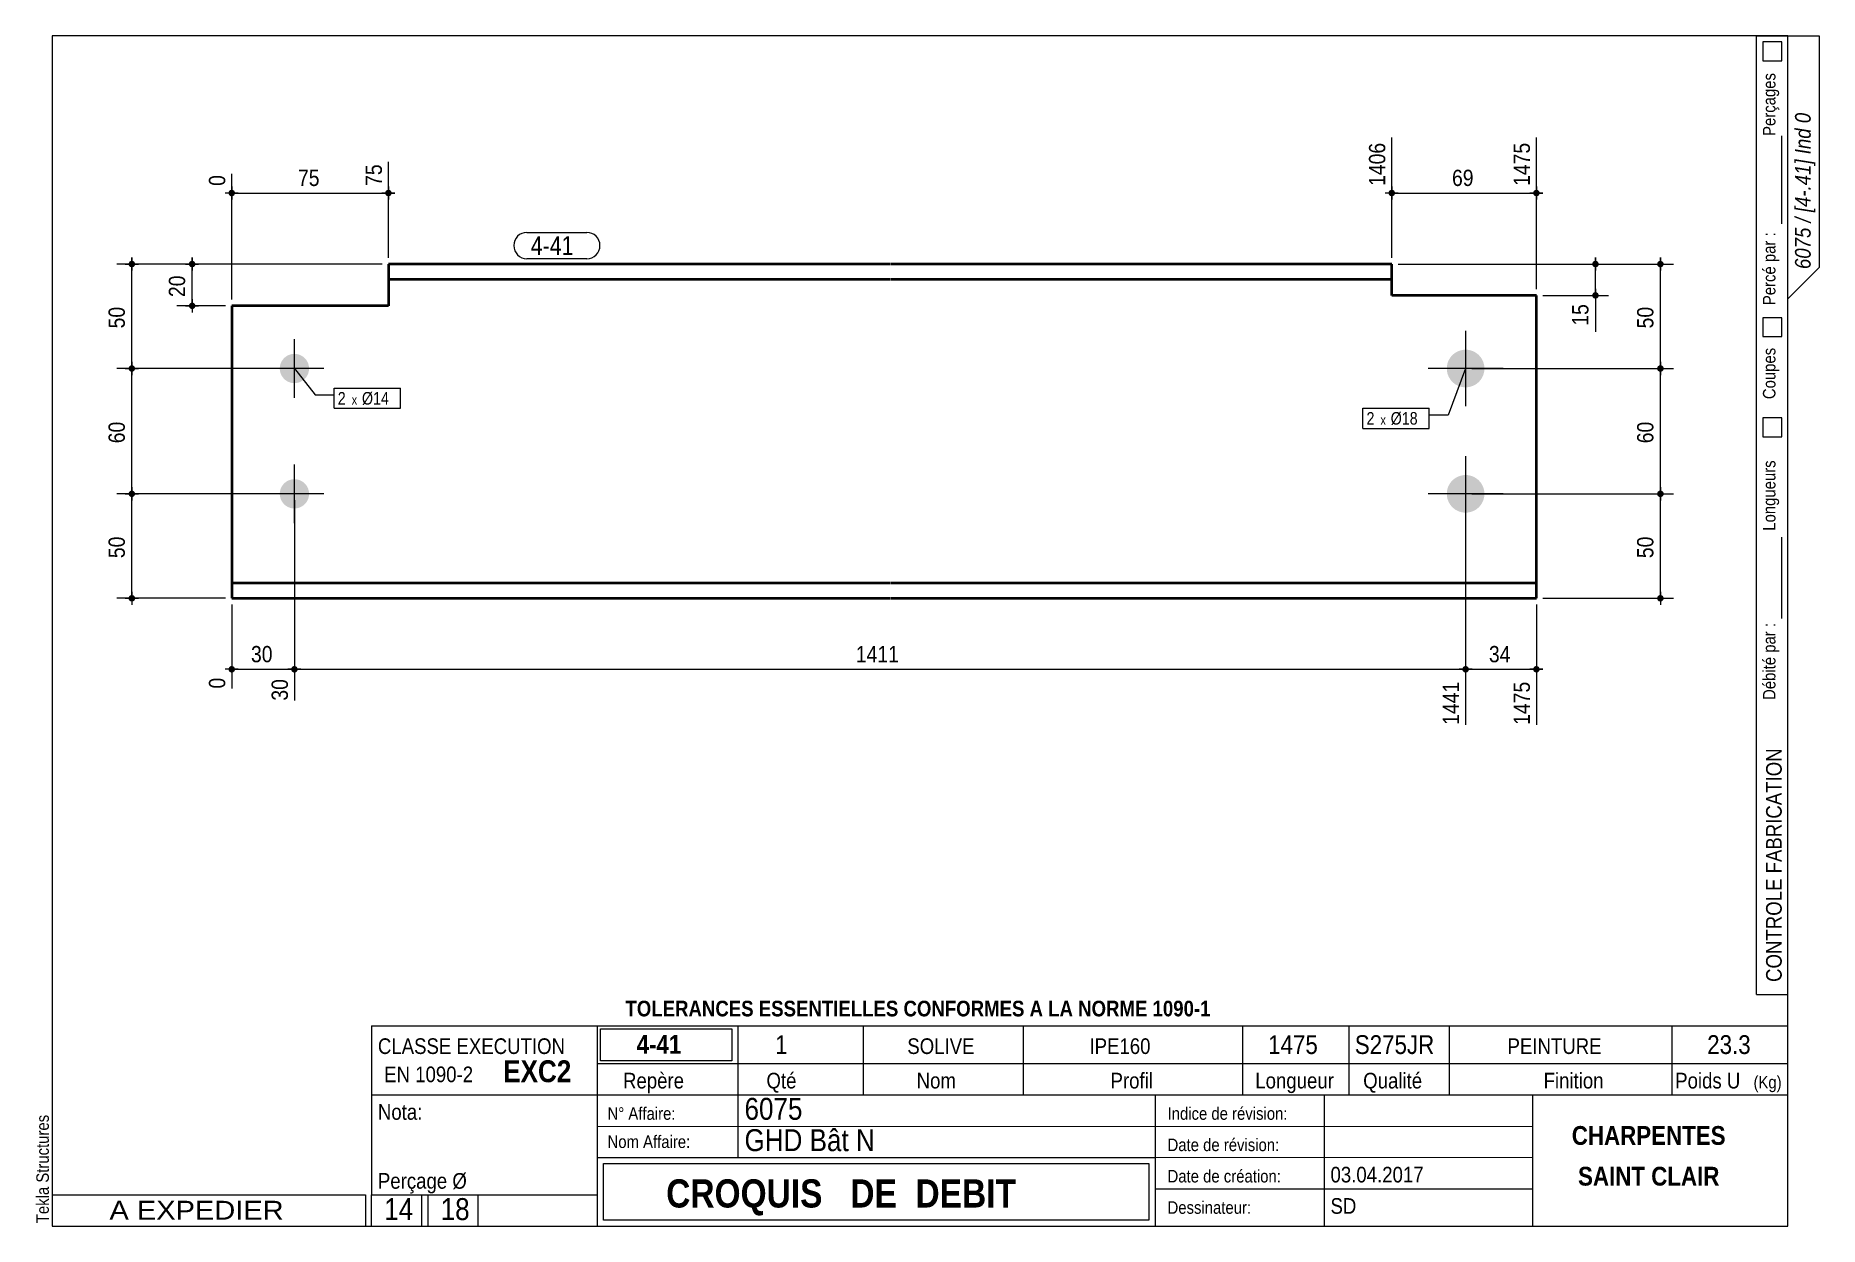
# Model space of a CAD drawing. Header units: millimetres. Extents: x 2 to 287, y 5 to 195.
import ezdxf

# ---------------------------------------------------------------- set-up
doc = ezdxf.new("R2010")
doc.units = ezdxf.units.MM
for name, color, linetype, lineweight in [('Autre type objet', 1, 'Continuous', 0), ('Boulon', 7, 'Continuous', 0), ('Cotation', 7, 'Continuous', 0), ('Désignation boulon', 3, 'Continuous', 0), ('Feuille dessin', 5, 'Continuous', 0), ('Piece', 2, 'Continuous', 0), ('Repère pièce', 3, 'Continuous', 0)]:
    doc.layers.add(name, color=color, linetype=linetype, lineweight=lineweight)
doc.styles.add('ARIAL', font='ARIAL.TTF')
doc.styles.add('ARIAL_BOLD', font='ARIALBD.TTF')
doc.styles.add('ARIAL_ITALIC', font='ARIALI.TTF')
doc.styles.add('ARIAL_NARROW', font='ARIAL.TTF')
doc.styles.add('COMIC_SANS_MS', font='COMIC.TTF')

# ---------------------------------------------------------------- blocks, each defined once
blk = doc.blocks.new('*A1')
at = {"layer": 'Boulon'}
for points in [[(230.64, 144.89), (230.71, 144.88), (230.78, 144.88), (230.86, 144.87), (230.93, 144.87), (231, 144.86), (231.07, 144.84), (231.15, 144.83), (231.22, 144.81), (231.29, 144.8), (231.36, 144.78), (231.43, 144.76), (231.5, 144.74), (231.57, 144.71), (231.64, 144.69), (231.71, 144.66), (231.78, 144.63), (231.84, 144.6), (231.91, 144.57), (231.98, 144.53), (232.04, 144.5), (232.1, 144.46), (232.17, 144.42), (232.23, 144.38), (232.29, 144.34), (232.35, 144.3), (232.41, 144.25), (232.46, 144.21), (232.52, 144.16), (232.58, 144.11), (232.63, 144.06), (232.68, 144.01), (232.73, 143.96), (232.78, 143.9), (232.83, 143.85), (232.88, 143.79), (232.93, 143.73), (232.97, 143.67), (233.01, 143.62), (233.06, 143.55), (233.1, 143.49), (233.13, 143.43), (233.17, 143.37), (233.21, 143.3), (233.24, 143.24), (233.27, 143.17), (233.3, 143.1), (233.33, 143.04), (233.36, 142.97), (233.39, 142.9), (233.41, 142.83), (233.43, 142.76), (233.45, 142.69), (233.47, 142.62), (233.49, 142.54), (233.5, 142.47), (233.52, 142.4), (233.53, 142.33), (233.54, 142.25), (233.55, 142.18), (233.55, 142.11), (233.56, 142.03), (233.56, 141.96), (233.56, 141.89), (233.56, 141.81), (233.56, 141.74), (233.55, 141.67), (233.55, 141.59), (233.54, 141.52), (233.53, 141.45), (233.52, 141.37), (233.5, 141.3), (233.49, 141.23), (233.47, 141.16), (233.45, 141.09), (233.43, 141.02), (233.41, 140.95), (233.39, 140.88), (233.36, 140.81), (233.33, 140.74), (233.3, 140.67), (233.27, 140.6), (233.24, 140.54), (233.21, 140.47), (233.17, 140.41), (233.13, 140.35), (233.1, 140.28), (233.06, 140.22), (233.01, 140.16), (232.97, 140.1), (232.93, 140.04), (232.88, 139.98), (232.83, 139.93), (232.78, 139.87), (232.73, 139.82), (232.68, 139.77), (232.63, 139.71), (232.58, 139.66), (232.52, 139.62), (232.46, 139.57), (232.41, 139.52), (232.35, 139.48), (232.29, 139.43), (232.23, 139.39), (232.17, 139.35), (232.1, 139.31), (232.04, 139.28), (231.98, 139.24), (231.91, 139.21), (231.84, 139.18), (231.78, 139.14), (231.71, 139.12), (231.64, 139.09), (231.57, 139.06), (231.5, 139.04), (231.43, 139.02), (231.36, 139), (231.29, 138.98), (231.22, 138.96), (231.15, 138.95), (231.07, 138.93), (231, 138.92), (230.93, 138.91), (230.86, 138.9), (230.78, 138.9), (230.71, 138.89), (230.64, 138.89), (230.56, 138.89), (230.49, 138.89), (230.41, 138.89), (230.34, 138.9), (230.27, 138.9), (230.19, 138.91), (230.12, 138.92), (230.05, 138.93), (229.98, 138.95), (229.9, 138.96), (229.83, 138.98), (229.76, 139), (229.69, 139.02), (229.62, 139.04), (229.55, 139.06), (229.48, 139.09), (229.41, 139.12), (229.35, 139.14), (229.28, 139.18), (229.21, 139.21), (229.15, 139.24), (229.08, 139.28), (229.02, 139.31), (228.96, 139.35), (228.89, 139.39), (228.83, 139.43), (228.77, 139.48), (228.72, 139.52), (228.66, 139.57), (228.6, 139.62), (228.55, 139.66), (228.49, 139.71), (228.44, 139.77), (228.39, 139.82), (228.34, 139.87), (228.29, 139.93), (228.24, 139.98), (228.2, 140.04), (228.15, 140.1), (228.11, 140.16), (228.07, 140.22), (228.03, 140.28), (227.99, 140.35), (227.95, 140.41), (227.92, 140.47), (227.88, 140.54), (227.85, 140.6), (227.82, 140.67), (227.79, 140.74), (227.76, 140.81), (227.74, 140.88), (227.71, 140.95), (227.69, 141.02), (227.67, 141.09), (227.65, 141.16), (227.63, 141.23), (227.62, 141.3), (227.61, 141.37), (227.59, 141.45), (227.58, 141.52), (227.58, 141.59), (227.57, 141.67), (227.57, 141.74), (227.56, 141.81), (227.56, 141.89), (227.56, 141.96), (227.57, 142.03), (227.57, 142.11), (227.58, 142.18), (227.58, 142.25), (227.59, 142.33), (227.61, 142.4), (227.62, 142.47), (227.63, 142.54), (227.65, 142.62), (227.67, 142.69), (227.69, 142.76), (227.71, 142.83), (227.74, 142.9), (227.76, 142.97), (227.79, 143.04), (227.82, 143.1), (227.85, 143.17), (227.88, 143.24), (227.92, 143.3), (227.95, 143.37), (227.99, 143.43), (228.03, 143.49), (228.07, 143.55), (228.11, 143.62), (228.15, 143.67), (228.2, 143.73), (228.24, 143.79), (228.29, 143.85), (228.34, 143.9), (228.39, 143.96), (228.44, 144.01), (228.49, 144.06), (228.55, 144.11), (228.6, 144.16), (228.66, 144.21), (228.72, 144.25), (228.77, 144.3), (228.83, 144.34), (228.89, 144.38), (228.96, 144.42), (229.02, 144.46), (229.08, 144.5), (229.15, 144.53), (229.21, 144.57), (229.28, 144.6), (229.35, 144.63), (229.41, 144.66), (229.48, 144.69), (229.55, 144.71), (229.62, 144.74), (229.69, 144.76), (229.76, 144.78), (229.83, 144.8), (229.9, 144.81), (229.98, 144.83), (230.05, 144.84), (230.12, 144.86), (230.19, 144.87), (230.27, 144.87), (230.34, 144.88), (230.41, 144.88), (230.49, 144.89), (230.56, 144.89)], [(230.64, 124.89), (230.71, 124.88), (230.78, 124.88), (230.86, 124.87), (230.93, 124.87), (231, 124.86), (231.07, 124.84), (231.15, 124.83), (231.22, 124.81), (231.29, 124.8), (231.36, 124.78), (231.43, 124.76), (231.5, 124.74), (231.57, 124.71), (231.64, 124.69), (231.71, 124.66), (231.78, 124.63), (231.84, 124.6), (231.91, 124.57), (231.98, 124.53), (232.04, 124.5), (232.1, 124.46), (232.17, 124.42), (232.23, 124.38), (232.29, 124.34), (232.35, 124.3), (232.41, 124.25), (232.46, 124.21), (232.52, 124.16), (232.58, 124.11), (232.63, 124.06), (232.68, 124.01), (232.73, 123.96), (232.78, 123.9), (232.83, 123.85), (232.88, 123.79), (232.93, 123.73), (232.97, 123.67), (233.01, 123.62), (233.06, 123.55), (233.1, 123.49), (233.13, 123.43), (233.17, 123.37), (233.21, 123.3), (233.24, 123.24), (233.27, 123.17), (233.3, 123.1), (233.33, 123.04), (233.36, 122.97), (233.39, 122.9), (233.41, 122.83), (233.43, 122.76), (233.45, 122.69), (233.47, 122.62), (233.49, 122.54), (233.5, 122.47), (233.52, 122.4), (233.53, 122.33), (233.54, 122.25), (233.55, 122.18), (233.55, 122.11), (233.56, 122.03), (233.56, 121.96), (233.56, 121.89), (233.56, 121.81), (233.56, 121.74), (233.55, 121.67), (233.55, 121.59), (233.54, 121.52), (233.53, 121.45), (233.52, 121.37), (233.5, 121.3), (233.49, 121.23), (233.47, 121.16), (233.45, 121.09), (233.43, 121.02), (233.41, 120.95), (233.39, 120.88), (233.36, 120.81), (233.33, 120.74), (233.3, 120.67), (233.27, 120.6), (233.24, 120.54), (233.21, 120.47), (233.17, 120.41), (233.13, 120.35), (233.1, 120.28), (233.06, 120.22), (233.01, 120.16), (232.97, 120.1), (232.93, 120.04), (232.88, 119.98), (232.83, 119.93), (232.78, 119.87), (232.73, 119.82), (232.68, 119.77), (232.63, 119.71), (232.58, 119.66), (232.52, 119.62), (232.46, 119.57), (232.41, 119.52), (232.35, 119.48), (232.29, 119.43), (232.23, 119.39), (232.17, 119.35), (232.1, 119.31), (232.04, 119.28), (231.98, 119.24), (231.91, 119.21), (231.84, 119.18), (231.78, 119.14), (231.71, 119.12), (231.64, 119.09), (231.57, 119.06), (231.5, 119.04), (231.43, 119.02), (231.36, 119), (231.29, 118.98), (231.22, 118.96), (231.15, 118.95), (231.07, 118.93), (231, 118.92), (230.93, 118.91), (230.86, 118.9), (230.78, 118.9), (230.71, 118.89), (230.64, 118.89), (230.56, 118.89), (230.49, 118.89), (230.41, 118.89), (230.34, 118.9), (230.27, 118.9), (230.19, 118.91), (230.12, 118.92), (230.05, 118.93), (229.98, 118.95), (229.9, 118.96), (229.83, 118.98), (229.76, 119), (229.69, 119.02), (229.62, 119.04), (229.55, 119.06), (229.48, 119.09), (229.41, 119.12), (229.35, 119.14), (229.28, 119.18), (229.21, 119.21), (229.15, 119.24), (229.08, 119.28), (229.02, 119.31), (228.96, 119.35), (228.89, 119.39), (228.83, 119.43), (228.77, 119.48), (228.72, 119.52), (228.66, 119.57), (228.6, 119.62), (228.55, 119.66), (228.49, 119.71), (228.44, 119.77), (228.39, 119.82), (228.34, 119.87), (228.29, 119.93), (228.24, 119.98), (228.2, 120.04), (228.15, 120.1), (228.11, 120.16), (228.07, 120.22), (228.03, 120.28), (227.99, 120.35), (227.95, 120.41), (227.92, 120.47), (227.88, 120.54), (227.85, 120.6), (227.82, 120.67), (227.79, 120.74), (227.76, 120.81), (227.74, 120.88), (227.71, 120.95), (227.69, 121.02), (227.67, 121.09), (227.65, 121.16), (227.63, 121.23), (227.62, 121.3), (227.61, 121.37), (227.59, 121.45), (227.58, 121.52), (227.58, 121.59), (227.57, 121.67), (227.57, 121.74), (227.56, 121.81), (227.56, 121.89), (227.56, 121.96), (227.57, 122.03), (227.57, 122.11), (227.58, 122.18), (227.58, 122.25), (227.59, 122.33), (227.61, 122.4), (227.62, 122.47), (227.63, 122.54), (227.65, 122.62), (227.67, 122.69), (227.69, 122.76), (227.71, 122.83), (227.74, 122.9), (227.76, 122.97), (227.79, 123.04), (227.82, 123.1), (227.85, 123.17), (227.88, 123.24), (227.92, 123.3), (227.95, 123.37), (227.99, 123.43), (228.03, 123.49), (228.07, 123.55), (228.11, 123.62), (228.15, 123.67), (228.2, 123.73), (228.24, 123.79), (228.29, 123.85), (228.34, 123.9), (228.39, 123.96), (228.44, 124.01), (228.49, 124.06), (228.55, 124.11), (228.6, 124.16), (228.66, 124.21), (228.72, 124.25), (228.77, 124.3), (228.83, 124.34), (228.89, 124.38), (228.96, 124.42), (229.02, 124.46), (229.08, 124.5), (229.15, 124.53), (229.21, 124.57), (229.28, 124.6), (229.35, 124.63), (229.41, 124.66), (229.48, 124.69), (229.55, 124.71), (229.62, 124.74), (229.69, 124.76), (229.76, 124.78), (229.83, 124.8), (229.9, 124.81), (229.98, 124.83), (230.05, 124.84), (230.12, 124.86), (230.19, 124.87), (230.27, 124.87), (230.34, 124.88), (230.41, 124.88), (230.49, 124.89), (230.56, 124.89)]]:
    blk.add_hatch(color=256, dxfattribs=at).paths.add_polyline_path(points, flags=17)
at = {"layer": 'Boulon', "linetype": 'Continuous', "lineweight": 0}
for p, q in [((230.56, 147.89), (230.56, 135.89)), ((236.56, 141.89), (224.56, 141.89)), ((230.56, 127.89), (230.56, 115.89)), ((236.56, 121.89), (224.56, 121.89))]:
    blk.add_line(p, q, dxfattribs=at)
blk = doc.blocks.new('*A2')
at = {"layer": 'Boulon'}
for points in [[(46.01, 141.83), (46.01, 141.77), (46.01, 141.72), (46, 141.66), (46, 141.6), (45.99, 141.55), (45.98, 141.49), (45.97, 141.43), (45.96, 141.38), (45.94, 141.32), (45.93, 141.27), (45.91, 141.21), (45.9, 141.16), (45.88, 141.1), (45.86, 141.05), (45.84, 140.99), (45.81, 140.94), (45.79, 140.89), (45.76, 140.84), (45.74, 140.79), (45.71, 140.74), (45.68, 140.69), (45.65, 140.64), (45.62, 140.59), (45.59, 140.54), (45.55, 140.5), (45.52, 140.45), (45.48, 140.41), (45.45, 140.36), (45.41, 140.32), (45.37, 140.28), (45.33, 140.24), (45.29, 140.2), (45.25, 140.16), (45.2, 140.12), (45.16, 140.08), (45.12, 140.05), (45.07, 140.01), (45.02, 139.98), (44.98, 139.95), (44.93, 139.92), (44.88, 139.89), (44.83, 139.86), (44.78, 139.83), (44.73, 139.8), (44.68, 139.78), (44.63, 139.75), (44.57, 139.73), (44.52, 139.71), (44.47, 139.69), (44.41, 139.67), (44.36, 139.65), (44.3, 139.64), (44.25, 139.62), (44.19, 139.61), (44.14, 139.6), (44.08, 139.59), (44.02, 139.58), (43.97, 139.57), (43.91, 139.57), (43.85, 139.56), (43.79, 139.56), (43.74, 139.55), (43.68, 139.55), (43.62, 139.55), (43.57, 139.56), (43.51, 139.56), (43.45, 139.57), (43.39, 139.57), (43.34, 139.58), (43.28, 139.59), (43.22, 139.6), (43.17, 139.61), (43.11, 139.62), (43.06, 139.64), (43, 139.65), (42.95, 139.67), (42.89, 139.69), (42.84, 139.71), (42.79, 139.73), (42.73, 139.75), (42.68, 139.78), (42.63, 139.8), (42.58, 139.83), (42.53, 139.86), (42.48, 139.89), (42.43, 139.92), (42.38, 139.95), (42.34, 139.98), (42.29, 140.01), (42.24, 140.05), (42.2, 140.08), (42.16, 140.12), (42.11, 140.16), (42.07, 140.2), (42.03, 140.24), (41.99, 140.28), (41.95, 140.32), (41.91, 140.36), (41.88, 140.41), (41.84, 140.45), (41.81, 140.5), (41.77, 140.54), (41.74, 140.59), (41.71, 140.64), (41.68, 140.69), (41.65, 140.74), (41.62, 140.79), (41.6, 140.84), (41.57, 140.89), (41.55, 140.94), (41.52, 140.99), (41.5, 141.05), (41.48, 141.1), (41.46, 141.16), (41.45, 141.21), (41.43, 141.27), (41.42, 141.32), (41.4, 141.38), (41.39, 141.43), (41.38, 141.49), (41.37, 141.55), (41.36, 141.6), (41.36, 141.66), (41.35, 141.72), (41.35, 141.77), (41.35, 141.83), (41.35, 141.89), (41.35, 141.94), (41.35, 142), (41.35, 142.06), (41.36, 142.12), (41.36, 142.17), (41.37, 142.23), (41.38, 142.29), (41.39, 142.34), (41.4, 142.4), (41.42, 142.45), (41.43, 142.51), (41.45, 142.56), (41.46, 142.62), (41.48, 142.67), (41.5, 142.73), (41.52, 142.78), (41.55, 142.83), (41.57, 142.89), (41.6, 142.94), (41.62, 142.99), (41.65, 143.04), (41.68, 143.09), (41.71, 143.14), (41.74, 143.18), (41.77, 143.23), (41.81, 143.28), (41.84, 143.32), (41.88, 143.37), (41.91, 143.41), (41.95, 143.45), (41.99, 143.5), (42.03, 143.54), (42.07, 143.58), (42.11, 143.62), (42.16, 143.65), (42.2, 143.69), (42.24, 143.73), (42.29, 143.76), (42.34, 143.8), (42.38, 143.83), (42.43, 143.86), (42.48, 143.89), (42.53, 143.92), (42.58, 143.95), (42.63, 143.97), (42.68, 144), (42.73, 144.02), (42.79, 144.04), (42.84, 144.06), (42.89, 144.08), (42.95, 144.1), (43, 144.12), (43.06, 144.14), (43.11, 144.15), (43.17, 144.16), (43.22, 144.18), (43.28, 144.19), (43.34, 144.2), (43.39, 144.2), (43.45, 144.21), (43.51, 144.21), (43.57, 144.22), (43.62, 144.22), (43.68, 144.22), (43.74, 144.22), (43.79, 144.22), (43.85, 144.21), (43.91, 144.21), (43.97, 144.2), (44.02, 144.2), (44.08, 144.19), (44.14, 144.18), (44.19, 144.16), (44.25, 144.15), (44.3, 144.14), (44.36, 144.12), (44.41, 144.1), (44.47, 144.08), (44.52, 144.06), (44.57, 144.04), (44.63, 144.02), (44.68, 144), (44.73, 143.97), (44.78, 143.95), (44.83, 143.92), (44.88, 143.89), (44.93, 143.86), (44.98, 143.83), (45.02, 143.8), (45.07, 143.76), (45.12, 143.73), (45.16, 143.69), (45.2, 143.65), (45.25, 143.62), (45.29, 143.58), (45.33, 143.54), (45.37, 143.5), (45.41, 143.45), (45.45, 143.41), (45.48, 143.37), (45.52, 143.32), (45.55, 143.28), (45.59, 143.23), (45.62, 143.18), (45.65, 143.14), (45.68, 143.09), (45.71, 143.04), (45.74, 142.99), (45.76, 142.94), (45.79, 142.89), (45.81, 142.83), (45.84, 142.78), (45.86, 142.73), (45.88, 142.67), (45.9, 142.62), (45.91, 142.56), (45.93, 142.51), (45.94, 142.45), (45.96, 142.4), (45.97, 142.34), (45.98, 142.29), (45.99, 142.23), (46, 142.17), (46, 142.12), (46.01, 142.06), (46.01, 142), (46.01, 141.94), (46.01, 141.89)], [(46.01, 121.83), (46.01, 121.77), (46.01, 121.72), (46, 121.66), (46, 121.6), (45.99, 121.55), (45.98, 121.49), (45.97, 121.43), (45.96, 121.38), (45.94, 121.32), (45.93, 121.27), (45.91, 121.21), (45.9, 121.16), (45.88, 121.1), (45.86, 121.05), (45.84, 120.99), (45.81, 120.94), (45.79, 120.89), (45.76, 120.84), (45.74, 120.79), (45.71, 120.74), (45.68, 120.69), (45.65, 120.64), (45.62, 120.59), (45.59, 120.54), (45.55, 120.5), (45.52, 120.45), (45.48, 120.41), (45.45, 120.36), (45.41, 120.32), (45.37, 120.28), (45.33, 120.24), (45.29, 120.2), (45.25, 120.16), (45.2, 120.12), (45.16, 120.08), (45.12, 120.05), (45.07, 120.01), (45.02, 119.98), (44.98, 119.95), (44.93, 119.92), (44.88, 119.89), (44.83, 119.86), (44.78, 119.83), (44.73, 119.8), (44.68, 119.78), (44.63, 119.75), (44.57, 119.73), (44.52, 119.71), (44.47, 119.69), (44.41, 119.67), (44.36, 119.65), (44.3, 119.64), (44.25, 119.62), (44.19, 119.61), (44.14, 119.6), (44.08, 119.59), (44.02, 119.58), (43.97, 119.57), (43.91, 119.57), (43.85, 119.56), (43.79, 119.56), (43.74, 119.55), (43.68, 119.55), (43.62, 119.55), (43.57, 119.56), (43.51, 119.56), (43.45, 119.57), (43.39, 119.57), (43.34, 119.58), (43.28, 119.59), (43.22, 119.6), (43.17, 119.61), (43.11, 119.62), (43.06, 119.64), (43, 119.65), (42.95, 119.67), (42.89, 119.69), (42.84, 119.71), (42.79, 119.73), (42.73, 119.75), (42.68, 119.78), (42.63, 119.8), (42.58, 119.83), (42.53, 119.86), (42.48, 119.89), (42.43, 119.92), (42.38, 119.95), (42.34, 119.98), (42.29, 120.01), (42.24, 120.05), (42.2, 120.08), (42.16, 120.12), (42.11, 120.16), (42.07, 120.2), (42.03, 120.24), (41.99, 120.28), (41.95, 120.32), (41.91, 120.36), (41.88, 120.41), (41.84, 120.45), (41.81, 120.5), (41.77, 120.54), (41.74, 120.59), (41.71, 120.64), (41.68, 120.69), (41.65, 120.74), (41.62, 120.79), (41.6, 120.84), (41.57, 120.89), (41.55, 120.94), (41.52, 120.99), (41.5, 121.05), (41.48, 121.1), (41.46, 121.16), (41.45, 121.21), (41.43, 121.27), (41.42, 121.32), (41.4, 121.38), (41.39, 121.43), (41.38, 121.49), (41.37, 121.55), (41.36, 121.6), (41.36, 121.66), (41.35, 121.72), (41.35, 121.77), (41.35, 121.83), (41.35, 121.89), (41.35, 121.94), (41.35, 122), (41.35, 122.06), (41.36, 122.12), (41.36, 122.17), (41.37, 122.23), (41.38, 122.29), (41.39, 122.34), (41.4, 122.4), (41.42, 122.45), (41.43, 122.51), (41.45, 122.56), (41.46, 122.62), (41.48, 122.67), (41.5, 122.73), (41.52, 122.78), (41.55, 122.83), (41.57, 122.89), (41.6, 122.94), (41.62, 122.99), (41.65, 123.04), (41.68, 123.09), (41.71, 123.14), (41.74, 123.18), (41.77, 123.23), (41.81, 123.28), (41.84, 123.32), (41.88, 123.37), (41.91, 123.41), (41.95, 123.45), (41.99, 123.5), (42.03, 123.54), (42.07, 123.58), (42.11, 123.62), (42.16, 123.65), (42.2, 123.69), (42.24, 123.73), (42.29, 123.76), (42.34, 123.8), (42.38, 123.83), (42.43, 123.86), (42.48, 123.89), (42.53, 123.92), (42.58, 123.95), (42.63, 123.97), (42.68, 124), (42.73, 124.02), (42.79, 124.04), (42.84, 124.06), (42.89, 124.08), (42.95, 124.1), (43, 124.12), (43.06, 124.14), (43.11, 124.15), (43.17, 124.16), (43.22, 124.18), (43.28, 124.19), (43.34, 124.2), (43.39, 124.2), (43.45, 124.21), (43.51, 124.21), (43.57, 124.22), (43.62, 124.22), (43.68, 124.22), (43.74, 124.22), (43.79, 124.22), (43.85, 124.21), (43.91, 124.21), (43.97, 124.2), (44.02, 124.2), (44.08, 124.19), (44.14, 124.18), (44.19, 124.16), (44.25, 124.15), (44.3, 124.14), (44.36, 124.12), (44.41, 124.1), (44.47, 124.08), (44.52, 124.06), (44.57, 124.04), (44.63, 124.02), (44.68, 124), (44.73, 123.97), (44.78, 123.95), (44.83, 123.92), (44.88, 123.89), (44.93, 123.86), (44.98, 123.83), (45.02, 123.8), (45.07, 123.76), (45.12, 123.73), (45.16, 123.69), (45.2, 123.65), (45.25, 123.62), (45.29, 123.58), (45.33, 123.54), (45.37, 123.5), (45.41, 123.45), (45.45, 123.41), (45.48, 123.37), (45.52, 123.32), (45.55, 123.28), (45.59, 123.23), (45.62, 123.18), (45.65, 123.14), (45.68, 123.09), (45.71, 123.04), (45.74, 122.99), (45.76, 122.94), (45.79, 122.89), (45.81, 122.83), (45.84, 122.78), (45.86, 122.73), (45.88, 122.67), (45.9, 122.62), (45.91, 122.56), (45.93, 122.51), (45.94, 122.45), (45.96, 122.4), (45.97, 122.34), (45.98, 122.29), (45.99, 122.23), (46, 122.17), (46, 122.12), (46.01, 122.06), (46.01, 122), (46.01, 121.94), (46.01, 121.89)]]:
    blk.add_hatch(color=256, dxfattribs=at).paths.add_polyline_path(points, flags=17)
at = {"layer": 'Boulon', "linetype": 'Continuous', "lineweight": 0}
for p, q in [((43.68, 137.22), (43.68, 146.55)), ((48.35, 141.89), (39.01, 141.89)), ((43.68, 117.22), (43.68, 126.55)), ((48.35, 121.89), (39.01, 121.89))]:
    blk.add_line(p, q, dxfattribs=at)
blk = doc.blocks.new('*A3')
at = {"layer": 'Piece', "color": 2, "linetype": 'Continuous', "lineweight": 40}
for p, q in [((58.68, 158.554284), (58.68, 151.887617)), ((138.68, 158.554284), (58.68, 158.554284)), ((218.78, 158.554284), (138.78, 158.554284)), ((218.78, 153.554284), (218.78, 158.554284)), ((138.68, 156.087617), (58.68, 156.087617)), ((218.78, 156.087617), (138.78, 156.087617)), ((58.68, 151.887617), (33.68, 151.887617)), ((33.68, 151.887617), (33.68, 105.22095)), ((241.857135, 153.554284), (218.78, 153.554284)), ((241.857135, 105.22095), (241.857135, 153.554284)), ((33.68, 107.687617), (138.68, 107.687617)), ((138.78, 107.687617), (241.857135, 107.687617)), ((33.68, 105.22095), (138.68, 105.22095)), ((138.78, 105.22095), (241.857135, 105.22095))]:
    blk.add_line(p, q, dxfattribs=at)
blk = doc.blocks.new('*A4')
at = {"layer": 'Feuille dessin', "linetype": 'Continuous', "lineweight": 0}
for p, q in [((282, 195), (5, 195)), ((5, 195), (5, 5)), ((282, 5), (282, 195)), ((5, 5), (282, 5))]:
    blk.add_line(p, q, dxfattribs=at)
at = {"layer": 'Feuille dessin', "style": 'ARIAL', "width": 0.85}
blk.add_text('Tekla Structures', height=2, rotation=90, dxfattribs=at).set_placement((4.5, 5.5))
blk = doc.blocks.new('*A5')
at = {"layer": 'Autre type objet', "linetype": 'Continuous', "lineweight": 0}
for p, q in [((277, 42), (277, 195)), ((277, 195), (287, 195)), ((278, 194), (278, 191)), ((281, 194), (278, 194)), ((281, 191), (281, 194)), ((282, 42), (282, 195)), ((287, 195), (287, 158)), ((278, 191), (281, 191)), ((281, 165), (281, 179)), ((287, 158), (282, 153)), ((278, 150), (278, 147)), ((281, 150), (278, 150)), ((281, 147), (281, 150)), ((278, 147), (281, 147)), ((278, 134), (278, 131)), ((281, 134), (278, 134)), ((281, 131), (281, 134)), ((278, 131), (281, 131)), ((281, 102), (281, 115)), ((277, 42), (282, 42))]:
    blk.add_line(p, q, dxfattribs=at)
at = {"layer": 'Autre type objet', "width": 0.85}
for s, height, style, p in [('Perçages', 2, 'ARIAL', (280, 179)), ('6075 / [4-.41] Ind 0', 2.5, 'ARIAL_ITALIC', (285.619109, 157.760245)), ('Percé par :', 2, 'ARIAL', (280, 152)), ('Coupes', 2, 'ARIAL', (280, 137)), ('Longueurs', 2, 'ARIAL', (280, 116)), ('Débité par :', 2, 'ARIAL', (280, 89)), ('CONTROLE FABRICATION', 2.5, 'ARIAL', (281, 44))]:
    blk.add_text(s, height=height, rotation=90, dxfattribs=dict(at, style=style)).set_placement(p)
blk = doc.blocks.new('*A6')
at = {"layer": 'Autre type objet', "linetype": 'Continuous', "lineweight": 0}
for p, q in [((56, 37), (92, 37)), ((56, 37), (56, 10)), ((92, 37), (92, 10)), ((56, 26), (92, 26)), ((56, 10), (92, 10)), ((56, 5), (56, 10)), ((64, 5), (64, 10)), ((65, 5), (65, 10)), ((73, 5), (73, 10)), ((56, 5), (64, 5)), ((65, 5), (73, 5))]:
    blk.add_line(p, q, dxfattribs=at)
at = {"layer": 'Autre type objet', "width": 0.85}
for s, height, style, p in [('CLASSE EXECUTION', 2.5, 'ARIAL', (57, 32.5)), ('EXC2', 3.5, 'ARIAL_BOLD', (77, 28)), ('EN 1090-2', 2.5, 'ARIAL', (58, 28)), ('Nota:', 2.5, 'ARIAL', (57, 22)), ('Perçage Ø', 2.5, 'ARIAL', (57, 11)), ('14', 3.5, 'ARIAL_NARROW', (58.014234, 6)), ('18', 3.5, 'ARIAL_NARROW', (67.014234, 6))]:
    blk.add_text(s, height=height, dxfattribs=dict(at, style=style)).set_placement(p)
blk = doc.blocks.new('*A7')
at = {"layer": 'Autre type objet', "linetype": 'Continuous', "lineweight": 0}
for p, q in [((92, 37), (282, 37)), ((92, 37), (92, 31)), ((114.5, 31), (114.5, 37)), ((134.5, 31), (134.5, 37)), ((160, 31), (160, 37)), ((195, 31), (195, 37)), ((212, 31), (212, 37)), ((228, 31), (228, 37)), ((263.5, 31), (263.5, 37)), ((282, 31), (282, 37)), ((92.51953, 36.5), (113.5, 36.5)), ((92.51953, 31.394341), (92.51953, 36.5)), ((113.5, 36.5), (113.5, 31.394341)), ((113.5, 31.394341), (92.51953, 31.394341)), ((92, 31), (282, 31)), ((92, 31), (92, 5)), ((114.5, 16), (114.5, 31)), ((134.5, 26), (134.5, 31)), ((160, 26), (160, 31)), ((195, 26), (195, 31)), ((212, 26), (212, 31)), ((228, 26), (228, 31)), ((263.5, 26), (263.5, 31)), ((282, 5), (282, 31)), ((92, 26), (282, 26)), ((181, 26), (181, 5)), ((208, 26), (208, 5)), ((241.262466, 5), (241.262466, 26)), ((92, 21), (241.327069, 20.935451)), ((92, 16), (181, 16)), ((93, 15), (180, 15)), ((93, 6), (93, 15)), ((180, 15), (180, 6)), ((181, 16), (241.297815, 16.021151)), ((181, 11), (241.217807, 10.969512)), ((180, 6), (93, 6)), ((92, 5), (282, 5))]:
    blk.add_line(p, q, dxfattribs=at)
at = {"layer": 'Autre type objet', "width": 0.85}
for s, height, style, p in [('TOLERANCES ESSENTIELLES CONFORMES A LA NORME 1090-1', 2.5, 'ARIAL_BOLD', (96.5, 38.5)), ('4-41', 3, 'ARIAL_BOLD', (98.285724, 32.540141)), ('1', 3, 'ARIAL', (120.389893, 32.5)), ('SOLIVE', 2.5, 'ARIAL', (141.474609, 32.5)), ('IPE160', 2.5, 'ARIAL', (170.538574, 32.5)), ('1475', 3, 'ARIAL', (199.053223, 32.5)), ('S275JR', 3, 'ARIAL', (212.880127, 32.5)), ('PEINTURE', 2.5, 'ARIAL', (237.24646, 32.5)), ('23.3', 3, 'ARIAL', (269.109863, 32.5)), ('Repère', 2.5, 'ARIAL', (96.112978, 27)), ('Qté', 2.5, 'ARIAL', (119, 27)), ('Nom', 2.5, 'ARIAL', (142.961426, 27)), ('Profil', 2.5, 'ARIAL', (173.903564, 27)), ('Longueur', 2.5, 'ARIAL', (197, 27)), ('Qualité', 2.5, 'ARIAL', (214.218018, 27)), ('Finition', 2.5, 'ARIAL', (243, 27)), ('Poids U', 2.5, 'ARIAL', (264, 27)), ('(Kg)', 2, 'ARIAL', (276.5, 27)), ('N° Affaire:', 2, 'ARIAL', (93.640566, 22)), ('6075', 3.5, 'ARIAL', (115.5, 22)), ('Indice de révision:', 2, 'ARIAL', (183, 22)), ('GHD Bât N', 3.5, 'ARIAL', (115.5, 17)), ('CHARPENTES', 3, 'ARIAL_BOLD', (247.5, 18)), ('Nom Affaire:', 2, 'ARIAL', (93.640566, 17.5)), ('Date de révision:', 2, 'ARIAL', (183, 17)), ('03.04.2017', 2.5, 'ARIAL', (209, 12)), ('SAINT CLAIR', 3, 'ARIAL_BOLD', (248.5, 11.5)), ('CROQUIS   DE  DEBIT', 4.5, 'ARIAL_BOLD', (103, 8)), ('Date de création:', 2, 'ARIAL', (183, 12)), ('Dessinateur:', 2, 'ARIAL', (183, 7)), ('SD', 2.5, 'ARIAL', (209, 7))]:
    blk.add_text(s, height=height, dxfattribs=dict(at, style=style)).set_placement(p)
blk = doc.blocks.new('*A8')
at = {"layer": 'Autre type objet', "linetype": 'Continuous', "lineweight": 0}
for p, q in [((5, 10), (55, 10)), ((5, 10), (5, 5)), ((55, 10), (55, 5)), ((5, 5), (55, 5))]:
    blk.add_line(p, q, dxfattribs=at)
at = {"layer": 'Autre type objet', "style": 'ARIAL', "width": 1.105}
blk.add_text('A EXPEDIER', height=3, dxfattribs=at).set_placement((14.169647, 6.073465))
blk = doc.blocks.new('*A9')
at = {"layer": 'Cotation'}
for points in [[(33.65, 93.37), (33.63, 93.37), (33.6, 93.37), (33.58, 93.38), (33.55, 93.38), (33.53, 93.39), (33.5, 93.4), (33.48, 93.41), (33.46, 93.42), (33.43, 93.43), (33.41, 93.44), (33.39, 93.46), (33.37, 93.47), (33.35, 93.49), (33.33, 93.5), (33.31, 93.52), (33.29, 93.54), (33.28, 93.56), (33.26, 93.58), (33.25, 93.6), (33.23, 93.62), (33.22, 93.64), (33.21, 93.67), (33.2, 93.69), (33.19, 93.71), (33.18, 93.74), (33.18, 93.76), (33.17, 93.79), (33.17, 93.81), (33.16, 93.84), (33.16, 93.86), (33.16, 93.89), (33.16, 93.91), (33.16, 93.94), (33.17, 93.96), (33.17, 93.99), (33.18, 94.01), (33.18, 94.04), (33.19, 94.06), (33.2, 94.09), (33.21, 94.11), (33.22, 94.13), (33.23, 94.15), (33.25, 94.18), (33.26, 94.2), (33.28, 94.22), (33.29, 94.24), (33.31, 94.26), (33.33, 94.27), (33.35, 94.29), (33.37, 94.31), (33.39, 94.32), (33.41, 94.33), (33.43, 94.35), (33.46, 94.36), (33.48, 94.37), (33.5, 94.38), (33.53, 94.39), (33.55, 94.39), (33.58, 94.4), (33.6, 94.4), (33.63, 94.41), (33.65, 94.41), (33.68, 94.41), (33.71, 94.41), (33.73, 94.41), (33.76, 94.4), (33.78, 94.4), (33.81, 94.39), (33.83, 94.39), (33.86, 94.38), (33.88, 94.37), (33.9, 94.36), (33.93, 94.35), (33.95, 94.33), (33.97, 94.32), (33.99, 94.31), (34.01, 94.29), (34.03, 94.27), (34.05, 94.26), (34.07, 94.24), (34.08, 94.22), (34.1, 94.2), (34.11, 94.18), (34.13, 94.15), (34.14, 94.13), (34.15, 94.11), (34.16, 94.09), (34.17, 94.06), (34.18, 94.04), (34.18, 94.01), (34.19, 93.99), (34.19, 93.96), (34.2, 93.94), (34.2, 93.91), (34.2, 93.89), (34.2, 93.86), (34.2, 93.84), (34.19, 93.81), (34.19, 93.79), (34.18, 93.76), (34.18, 93.74), (34.17, 93.71), (34.16, 93.69), (34.15, 93.67), (34.14, 93.64), (34.13, 93.62), (34.11, 93.6), (34.1, 93.58), (34.08, 93.56), (34.07, 93.54), (34.05, 93.52), (34.03, 93.5), (34.01, 93.49), (33.99, 93.47), (33.97, 93.46), (33.95, 93.44), (33.93, 93.43), (33.9, 93.42), (33.88, 93.41), (33.86, 93.4), (33.83, 93.39), (33.81, 93.38), (33.78, 93.38), (33.76, 93.37), (33.73, 93.37), (33.71, 93.37), (33.68, 93.37)], [(43.65, 93.37), (43.63, 93.37), (43.6, 93.37), (43.58, 93.38), (43.55, 93.38), (43.53, 93.39), (43.5, 93.4), (43.48, 93.41), (43.46, 93.42), (43.43, 93.43), (43.41, 93.44), (43.39, 93.46), (43.37, 93.47), (43.35, 93.49), (43.33, 93.5), (43.31, 93.52), (43.29, 93.54), (43.28, 93.56), (43.26, 93.58), (43.25, 93.6), (43.23, 93.62), (43.22, 93.64), (43.21, 93.67), (43.2, 93.69), (43.19, 93.71), (43.18, 93.74), (43.18, 93.76), (43.17, 93.79), (43.17, 93.81), (43.16, 93.84), (43.16, 93.86), (43.16, 93.89), (43.16, 93.91), (43.16, 93.94), (43.17, 93.96), (43.17, 93.99), (43.18, 94.01), (43.18, 94.04), (43.19, 94.06), (43.2, 94.09), (43.21, 94.11), (43.22, 94.13), (43.23, 94.15), (43.25, 94.18), (43.26, 94.2), (43.28, 94.22), (43.29, 94.24), (43.31, 94.26), (43.33, 94.27), (43.35, 94.29), (43.37, 94.31), (43.39, 94.32), (43.41, 94.33), (43.43, 94.35), (43.46, 94.36), (43.48, 94.37), (43.5, 94.38), (43.53, 94.39), (43.55, 94.39), (43.58, 94.4), (43.6, 94.4), (43.63, 94.41), (43.65, 94.41), (43.68, 94.41), (43.71, 94.41), (43.73, 94.41), (43.76, 94.4), (43.78, 94.4), (43.81, 94.39), (43.83, 94.39), (43.86, 94.38), (43.88, 94.37), (43.9, 94.36), (43.93, 94.35), (43.95, 94.33), (43.97, 94.32), (43.99, 94.31), (44.01, 94.29), (44.03, 94.27), (44.05, 94.26), (44.07, 94.24), (44.08, 94.22), (44.1, 94.2), (44.11, 94.18), (44.13, 94.15), (44.14, 94.13), (44.15, 94.11), (44.16, 94.09), (44.17, 94.06), (44.18, 94.04), (44.18, 94.01), (44.19, 93.99), (44.19, 93.96), (44.2, 93.94), (44.2, 93.91), (44.2, 93.89), (44.2, 93.86), (44.2, 93.84), (44.19, 93.81), (44.19, 93.79), (44.18, 93.76), (44.18, 93.74), (44.17, 93.71), (44.16, 93.69), (44.15, 93.67), (44.14, 93.64), (44.13, 93.62), (44.11, 93.6), (44.1, 93.58), (44.08, 93.56), (44.07, 93.54), (44.05, 93.52), (44.03, 93.5), (44.01, 93.49), (43.99, 93.47), (43.97, 93.46), (43.95, 93.44), (43.93, 93.43), (43.9, 93.42), (43.88, 93.41), (43.86, 93.4), (43.83, 93.39), (43.81, 93.38), (43.78, 93.38), (43.76, 93.37), (43.73, 93.37), (43.71, 93.37), (43.68, 93.37)]]:
    blk.add_hatch(color=256, dxfattribs=at).paths.add_polyline_path(points, flags=17)
at = {"layer": 'Cotation', "linetype": 'Continuous', "lineweight": 0}
for p, q in [((43.68, 120.89), (43.68, 88.89)), ((33.68, 104.22), (33.68, 90.82)), ((33.68, 94.93), (33.68, 92.85)), ((43.68, 94.93), (43.68, 92.85)), ((34.72, 93.89), (32.64, 93.89)), ((33.68, 93.89), (32.64, 93.89)), ((33.68, 93.89), (43.68, 93.89)), ((44.72, 93.89), (42.64, 93.89)), ((43.68, 93.89), (44.72, 93.89))]:
    blk.add_line(p, q, dxfattribs=at)
at = {"layer": 'Cotation'}
for p in [(33.68, 93.89), (43.68, 93.89)]:
    blk.add_point(p, dxfattribs=at)
at = {"layer": 'Cotation', "style": 'ARIAL', "width": 0.85}
blk.add_text('30', height=2.6, dxfattribs=at).set_placement((36.75, 95.01))
for s, p in [('0', (32.64, 90.82)), ('30', (42.64, 88.89))]:
    blk.add_text(s, height=2.6, rotation=90.0002, dxfattribs=at).set_placement(p)
blk = doc.blocks.new('*A10')
at = {"layer": 'Cotation'}
for points in [[(43.65, 93.37), (43.63, 93.37), (43.6, 93.37), (43.58, 93.38), (43.55, 93.38), (43.53, 93.39), (43.5, 93.4), (43.48, 93.41), (43.46, 93.42), (43.43, 93.43), (43.41, 93.44), (43.39, 93.46), (43.37, 93.47), (43.35, 93.49), (43.33, 93.5), (43.31, 93.52), (43.29, 93.54), (43.28, 93.56), (43.26, 93.58), (43.25, 93.6), (43.23, 93.62), (43.22, 93.64), (43.21, 93.67), (43.2, 93.69), (43.19, 93.71), (43.18, 93.74), (43.18, 93.76), (43.17, 93.79), (43.17, 93.81), (43.16, 93.84), (43.16, 93.86), (43.16, 93.89), (43.16, 93.91), (43.16, 93.94), (43.17, 93.96), (43.17, 93.99), (43.18, 94.01), (43.18, 94.04), (43.19, 94.06), (43.2, 94.09), (43.21, 94.11), (43.22, 94.13), (43.23, 94.15), (43.25, 94.18), (43.26, 94.2), (43.28, 94.22), (43.29, 94.24), (43.31, 94.26), (43.33, 94.27), (43.35, 94.29), (43.37, 94.31), (43.39, 94.32), (43.41, 94.33), (43.43, 94.35), (43.46, 94.36), (43.48, 94.37), (43.5, 94.38), (43.53, 94.39), (43.55, 94.39), (43.58, 94.4), (43.6, 94.4), (43.63, 94.41), (43.65, 94.41), (43.68, 94.41), (43.71, 94.41), (43.73, 94.41), (43.76, 94.4), (43.78, 94.4), (43.81, 94.39), (43.83, 94.39), (43.86, 94.38), (43.88, 94.37), (43.9, 94.36), (43.93, 94.35), (43.95, 94.33), (43.97, 94.32), (43.99, 94.31), (44.01, 94.29), (44.03, 94.27), (44.05, 94.26), (44.07, 94.24), (44.08, 94.22), (44.1, 94.2), (44.11, 94.18), (44.13, 94.15), (44.14, 94.13), (44.15, 94.11), (44.16, 94.09), (44.17, 94.06), (44.18, 94.04), (44.18, 94.01), (44.19, 93.99), (44.19, 93.96), (44.2, 93.94), (44.2, 93.91), (44.2, 93.89), (44.2, 93.86), (44.2, 93.84), (44.19, 93.81), (44.19, 93.79), (44.18, 93.76), (44.18, 93.74), (44.17, 93.71), (44.16, 93.69), (44.15, 93.67), (44.14, 93.64), (44.13, 93.62), (44.11, 93.6), (44.1, 93.58), (44.08, 93.56), (44.07, 93.54), (44.05, 93.52), (44.03, 93.5), (44.01, 93.49), (43.99, 93.47), (43.97, 93.46), (43.95, 93.44), (43.93, 93.43), (43.9, 93.42), (43.88, 93.41), (43.86, 93.4), (43.83, 93.39), (43.81, 93.38), (43.78, 93.38), (43.76, 93.37), (43.73, 93.37), (43.71, 93.37), (43.68, 93.37)], [(230.54, 93.37), (230.51, 93.37), (230.49, 93.37), (230.46, 93.38), (230.44, 93.38), (230.41, 93.39), (230.39, 93.4), (230.36, 93.41), (230.34, 93.42), (230.32, 93.43), (230.29, 93.44), (230.27, 93.46), (230.25, 93.47), (230.23, 93.49), (230.21, 93.5), (230.19, 93.52), (230.18, 93.54), (230.16, 93.56), (230.14, 93.58), (230.13, 93.6), (230.12, 93.62), (230.1, 93.64), (230.09, 93.67), (230.08, 93.69), (230.07, 93.71), (230.06, 93.74), (230.06, 93.76), (230.05, 93.79), (230.05, 93.81), (230.04, 93.84), (230.04, 93.86), (230.04, 93.89), (230.04, 93.91), (230.04, 93.94), (230.05, 93.96), (230.05, 93.99), (230.06, 94.01), (230.06, 94.04), (230.07, 94.06), (230.08, 94.09), (230.09, 94.11), (230.1, 94.13), (230.12, 94.15), (230.13, 94.18), (230.14, 94.2), (230.16, 94.22), (230.18, 94.24), (230.19, 94.26), (230.21, 94.27), (230.23, 94.29), (230.25, 94.31), (230.27, 94.32), (230.29, 94.33), (230.32, 94.35), (230.34, 94.36), (230.36, 94.37), (230.39, 94.38), (230.41, 94.39), (230.44, 94.39), (230.46, 94.4), (230.49, 94.4), (230.51, 94.41), (230.54, 94.41), (230.56, 94.41), (230.59, 94.41), (230.61, 94.41), (230.64, 94.4), (230.66, 94.4), (230.69, 94.39), (230.71, 94.39), (230.74, 94.38), (230.76, 94.37), (230.78, 94.36), (230.81, 94.35), (230.83, 94.33), (230.85, 94.32), (230.87, 94.31), (230.89, 94.29), (230.91, 94.27), (230.93, 94.26), (230.95, 94.24), (230.96, 94.22), (230.98, 94.2), (230.99, 94.18), (231.01, 94.15), (231.02, 94.13), (231.03, 94.11), (231.04, 94.09), (231.05, 94.06), (231.06, 94.04), (231.07, 94.01), (231.07, 93.99), (231.08, 93.96), (231.08, 93.94), (231.08, 93.91), (231.08, 93.89), (231.08, 93.86), (231.08, 93.84), (231.08, 93.81), (231.07, 93.79), (231.07, 93.76), (231.06, 93.74), (231.05, 93.71), (231.04, 93.69), (231.03, 93.67), (231.02, 93.64), (231.01, 93.62), (230.99, 93.6), (230.98, 93.58), (230.96, 93.56), (230.95, 93.54), (230.93, 93.52), (230.91, 93.5), (230.89, 93.49), (230.87, 93.47), (230.85, 93.46), (230.83, 93.44), (230.81, 93.43), (230.78, 93.42), (230.76, 93.41), (230.74, 93.4), (230.71, 93.39), (230.69, 93.38), (230.66, 93.38), (230.64, 93.37), (230.61, 93.37), (230.59, 93.37), (230.56, 93.37)]]:
    blk.add_hatch(color=256, dxfattribs=at).paths.add_polyline_path(points, flags=17)
at = {"layer": 'Cotation', "linetype": 'Continuous', "lineweight": 0}
for p, q in [((43.68, 120.89), (43.68, 88.89)), ((230.56, 120.89), (230.56, 85.03)), ((43.68, 94.93), (43.68, 92.85)), ((230.56, 94.93), (230.56, 92.85)), ((44.72, 93.89), (42.64, 93.89)), ((43.68, 93.89), (42.64, 93.89)), ((43.68, 93.89), (230.56, 93.89)), ((231.6, 93.89), (229.52, 93.89)), ((230.56, 93.89), (231.6, 93.89))]:
    blk.add_line(p, q, dxfattribs=at)
at = {"layer": 'Cotation'}
for p in [(43.68, 93.89), (230.56, 93.89)]:
    blk.add_point(p, dxfattribs=at)
at = {"layer": 'Cotation', "style": 'ARIAL', "width": 0.85}
blk.add_text('1411', height=2.6, dxfattribs=at).set_placement((133.26, 95.01))
blk.add_text('1441', height=2.6, rotation=90.0002, dxfattribs=at).set_placement((229.52, 85.03))
blk = doc.blocks.new('*A11')
at = {"layer": 'Cotation'}
for points in [[(230.54, 93.37), (230.51, 93.37), (230.49, 93.37), (230.46, 93.38), (230.44, 93.38), (230.41, 93.39), (230.39, 93.4), (230.36, 93.41), (230.34, 93.42), (230.32, 93.43), (230.29, 93.44), (230.27, 93.46), (230.25, 93.47), (230.23, 93.49), (230.21, 93.5), (230.19, 93.52), (230.18, 93.54), (230.16, 93.56), (230.14, 93.58), (230.13, 93.6), (230.12, 93.62), (230.1, 93.64), (230.09, 93.67), (230.08, 93.69), (230.07, 93.71), (230.06, 93.74), (230.06, 93.76), (230.05, 93.79), (230.05, 93.81), (230.04, 93.84), (230.04, 93.86), (230.04, 93.89), (230.04, 93.91), (230.04, 93.94), (230.05, 93.96), (230.05, 93.99), (230.06, 94.01), (230.06, 94.04), (230.07, 94.06), (230.08, 94.09), (230.09, 94.11), (230.1, 94.13), (230.12, 94.15), (230.13, 94.18), (230.14, 94.2), (230.16, 94.22), (230.18, 94.24), (230.19, 94.26), (230.21, 94.27), (230.23, 94.29), (230.25, 94.31), (230.27, 94.32), (230.29, 94.33), (230.32, 94.35), (230.34, 94.36), (230.36, 94.37), (230.39, 94.38), (230.41, 94.39), (230.44, 94.39), (230.46, 94.4), (230.49, 94.4), (230.51, 94.41), (230.54, 94.41), (230.56, 94.41), (230.59, 94.41), (230.61, 94.41), (230.64, 94.4), (230.66, 94.4), (230.69, 94.39), (230.71, 94.39), (230.74, 94.38), (230.76, 94.37), (230.78, 94.36), (230.81, 94.35), (230.83, 94.33), (230.85, 94.32), (230.87, 94.31), (230.89, 94.29), (230.91, 94.27), (230.93, 94.26), (230.95, 94.24), (230.96, 94.22), (230.98, 94.2), (230.99, 94.18), (231.01, 94.15), (231.02, 94.13), (231.03, 94.11), (231.04, 94.09), (231.05, 94.06), (231.06, 94.04), (231.07, 94.01), (231.07, 93.99), (231.08, 93.96), (231.08, 93.94), (231.08, 93.91), (231.08, 93.89), (231.08, 93.86), (231.08, 93.84), (231.08, 93.81), (231.07, 93.79), (231.07, 93.76), (231.06, 93.74), (231.05, 93.71), (231.04, 93.69), (231.03, 93.67), (231.02, 93.64), (231.01, 93.62), (230.99, 93.6), (230.98, 93.58), (230.96, 93.56), (230.95, 93.54), (230.93, 93.52), (230.91, 93.5), (230.89, 93.49), (230.87, 93.47), (230.85, 93.46), (230.83, 93.44), (230.81, 93.43), (230.78, 93.42), (230.76, 93.41), (230.74, 93.4), (230.71, 93.39), (230.69, 93.38), (230.66, 93.38), (230.64, 93.37), (230.61, 93.37), (230.59, 93.37), (230.56, 93.37)], [(241.83, 93.37), (241.81, 93.37), (241.78, 93.37), (241.76, 93.38), (241.73, 93.38), (241.71, 93.39), (241.68, 93.4), (241.66, 93.41), (241.63, 93.42), (241.61, 93.43), (241.59, 93.44), (241.57, 93.46), (241.55, 93.47), (241.53, 93.49), (241.51, 93.5), (241.49, 93.52), (241.47, 93.54), (241.46, 93.56), (241.44, 93.58), (241.42, 93.6), (241.41, 93.62), (241.4, 93.64), (241.39, 93.67), (241.38, 93.69), (241.37, 93.71), (241.36, 93.74), (241.35, 93.76), (241.35, 93.79), (241.34, 93.81), (241.34, 93.84), (241.34, 93.86), (241.34, 93.89), (241.34, 93.91), (241.34, 93.94), (241.34, 93.96), (241.35, 93.99), (241.35, 94.01), (241.36, 94.04), (241.37, 94.06), (241.38, 94.09), (241.39, 94.11), (241.4, 94.13), (241.41, 94.15), (241.42, 94.18), (241.44, 94.2), (241.46, 94.22), (241.47, 94.24), (241.49, 94.26), (241.51, 94.27), (241.53, 94.29), (241.55, 94.31), (241.57, 94.32), (241.59, 94.33), (241.61, 94.35), (241.63, 94.36), (241.66, 94.37), (241.68, 94.38), (241.71, 94.39), (241.73, 94.39), (241.76, 94.4), (241.78, 94.4), (241.81, 94.41), (241.83, 94.41), (241.86, 94.41), (241.88, 94.41), (241.91, 94.41), (241.93, 94.4), (241.96, 94.4), (241.98, 94.39), (242.01, 94.39), (242.03, 94.38), (242.06, 94.37), (242.08, 94.36), (242.1, 94.35), (242.12, 94.33), (242.15, 94.32), (242.17, 94.31), (242.19, 94.29), (242.21, 94.27), (242.22, 94.26), (242.24, 94.24), (242.26, 94.22), (242.27, 94.2), (242.29, 94.18), (242.3, 94.15), (242.32, 94.13), (242.33, 94.11), (242.34, 94.09), (242.35, 94.06), (242.35, 94.04), (242.36, 94.01), (242.37, 93.99), (242.37, 93.96), (242.37, 93.94), (242.38, 93.91), (242.38, 93.89), (242.38, 93.86), (242.37, 93.84), (242.37, 93.81), (242.37, 93.79), (242.36, 93.76), (242.35, 93.74), (242.35, 93.71), (242.34, 93.69), (242.33, 93.67), (242.32, 93.64), (242.3, 93.62), (242.29, 93.6), (242.27, 93.58), (242.26, 93.56), (242.24, 93.54), (242.22, 93.52), (242.21, 93.5), (242.19, 93.49), (242.17, 93.47), (242.15, 93.46), (242.12, 93.44), (242.1, 93.43), (242.08, 93.42), (242.06, 93.41), (242.03, 93.4), (242.01, 93.39), (241.98, 93.38), (241.96, 93.38), (241.93, 93.37), (241.91, 93.37), (241.88, 93.37), (241.86, 93.37)]]:
    blk.add_hatch(color=256, dxfattribs=at).paths.add_polyline_path(points, flags=17)
at = {"layer": 'Cotation', "linetype": 'Continuous', "lineweight": 0}
for p, q in [((230.56, 120.89), (230.56, 85.03)), ((241.86, 104.22), (241.86, 85.03)), ((230.56, 94.93), (230.56, 92.85)), ((241.86, 94.93), (241.86, 92.85)), ((231.6, 93.89), (229.52, 93.89)), ((230.56, 93.89), (229.52, 93.89)), ((230.56, 93.89), (241.86, 93.89)), ((242.9, 93.89), (240.82, 93.89)), ((241.86, 93.89), (242.9, 93.89))]:
    blk.add_line(p, q, dxfattribs=at)
at = {"layer": 'Cotation'}
for p in [(230.56, 93.89), (241.86, 93.89)]:
    blk.add_point(p, dxfattribs=at)
at = {"layer": 'Cotation', "style": 'ARIAL', "width": 0.85}
blk.add_text('34', height=2.6, dxfattribs=at).set_placement((234.28, 95.01))
blk.add_text('1475', height=2.6, rotation=90.0002, dxfattribs=at).set_placement((240.82, 85.03))
blk = doc.blocks.new('*A12')
at = {"layer": 'Cotation'}
for points in [[(33.65, 169.37), (33.63, 169.37), (33.6, 169.37), (33.58, 169.38), (33.55, 169.38), (33.53, 169.39), (33.5, 169.4), (33.48, 169.41), (33.46, 169.42), (33.43, 169.43), (33.41, 169.44), (33.39, 169.46), (33.37, 169.47), (33.35, 169.49), (33.33, 169.5), (33.31, 169.52), (33.29, 169.54), (33.28, 169.56), (33.26, 169.58), (33.25, 169.6), (33.23, 169.62), (33.22, 169.64), (33.21, 169.67), (33.2, 169.69), (33.19, 169.71), (33.18, 169.74), (33.18, 169.76), (33.17, 169.79), (33.17, 169.81), (33.16, 169.84), (33.16, 169.86), (33.16, 169.89), (33.16, 169.91), (33.16, 169.94), (33.17, 169.96), (33.17, 169.99), (33.18, 170.01), (33.18, 170.04), (33.19, 170.06), (33.2, 170.09), (33.21, 170.11), (33.22, 170.13), (33.23, 170.15), (33.25, 170.18), (33.26, 170.2), (33.28, 170.22), (33.29, 170.24), (33.31, 170.26), (33.33, 170.27), (33.35, 170.29), (33.37, 170.31), (33.39, 170.32), (33.41, 170.33), (33.43, 170.35), (33.46, 170.36), (33.48, 170.37), (33.5, 170.38), (33.53, 170.39), (33.55, 170.39), (33.58, 170.4), (33.6, 170.4), (33.63, 170.41), (33.65, 170.41), (33.68, 170.41), (33.71, 170.41), (33.73, 170.41), (33.76, 170.4), (33.78, 170.4), (33.81, 170.39), (33.83, 170.39), (33.86, 170.38), (33.88, 170.37), (33.9, 170.36), (33.93, 170.35), (33.95, 170.33), (33.97, 170.32), (33.99, 170.31), (34.01, 170.29), (34.03, 170.27), (34.05, 170.26), (34.07, 170.24), (34.08, 170.22), (34.1, 170.2), (34.11, 170.18), (34.13, 170.15), (34.14, 170.13), (34.15, 170.11), (34.16, 170.09), (34.17, 170.06), (34.18, 170.04), (34.18, 170.01), (34.19, 169.99), (34.19, 169.96), (34.2, 169.94), (34.2, 169.91), (34.2, 169.89), (34.2, 169.86), (34.2, 169.84), (34.19, 169.81), (34.19, 169.79), (34.18, 169.76), (34.18, 169.74), (34.17, 169.71), (34.16, 169.69), (34.15, 169.67), (34.14, 169.64), (34.13, 169.62), (34.11, 169.6), (34.1, 169.58), (34.08, 169.56), (34.07, 169.54), (34.05, 169.52), (34.03, 169.5), (34.01, 169.49), (33.99, 169.47), (33.97, 169.46), (33.95, 169.44), (33.93, 169.43), (33.9, 169.42), (33.88, 169.41), (33.86, 169.4), (33.83, 169.39), (33.81, 169.38), (33.78, 169.38), (33.76, 169.37), (33.73, 169.37), (33.71, 169.37), (33.68, 169.37)], [(58.65, 169.37), (58.63, 169.37), (58.6, 169.37), (58.58, 169.38), (58.55, 169.38), (58.53, 169.39), (58.5, 169.4), (58.48, 169.41), (58.46, 169.42), (58.43, 169.43), (58.41, 169.44), (58.39, 169.46), (58.37, 169.47), (58.35, 169.49), (58.33, 169.5), (58.31, 169.52), (58.29, 169.54), (58.28, 169.56), (58.26, 169.58), (58.25, 169.6), (58.23, 169.62), (58.22, 169.64), (58.21, 169.67), (58.2, 169.69), (58.19, 169.71), (58.18, 169.74), (58.18, 169.76), (58.17, 169.79), (58.17, 169.81), (58.16, 169.84), (58.16, 169.86), (58.16, 169.89), (58.16, 169.91), (58.16, 169.94), (58.17, 169.96), (58.17, 169.99), (58.18, 170.01), (58.18, 170.04), (58.19, 170.06), (58.2, 170.09), (58.21, 170.11), (58.22, 170.13), (58.23, 170.15), (58.25, 170.18), (58.26, 170.2), (58.28, 170.22), (58.29, 170.24), (58.31, 170.26), (58.33, 170.27), (58.35, 170.29), (58.37, 170.31), (58.39, 170.32), (58.41, 170.33), (58.43, 170.35), (58.46, 170.36), (58.48, 170.37), (58.5, 170.38), (58.53, 170.39), (58.55, 170.39), (58.58, 170.4), (58.6, 170.4), (58.63, 170.41), (58.65, 170.41), (58.68, 170.41), (58.71, 170.41), (58.73, 170.41), (58.76, 170.4), (58.78, 170.4), (58.81, 170.39), (58.83, 170.39), (58.86, 170.38), (58.88, 170.37), (58.9, 170.36), (58.93, 170.35), (58.95, 170.33), (58.97, 170.32), (58.99, 170.31), (59.01, 170.29), (59.03, 170.27), (59.05, 170.26), (59.07, 170.24), (59.08, 170.22), (59.1, 170.2), (59.11, 170.18), (59.13, 170.15), (59.14, 170.13), (59.15, 170.11), (59.16, 170.09), (59.17, 170.06), (59.18, 170.04), (59.18, 170.01), (59.19, 169.99), (59.19, 169.96), (59.2, 169.94), (59.2, 169.91), (59.2, 169.89), (59.2, 169.86), (59.2, 169.84), (59.19, 169.81), (59.19, 169.79), (59.18, 169.76), (59.18, 169.74), (59.17, 169.71), (59.16, 169.69), (59.15, 169.67), (59.14, 169.64), (59.13, 169.62), (59.11, 169.6), (59.1, 169.58), (59.08, 169.56), (59.07, 169.54), (59.05, 169.52), (59.03, 169.5), (59.01, 169.49), (58.99, 169.47), (58.97, 169.46), (58.95, 169.44), (58.93, 169.43), (58.9, 169.42), (58.88, 169.41), (58.86, 169.4), (58.83, 169.39), (58.81, 169.38), (58.78, 169.38), (58.76, 169.37), (58.73, 169.37), (58.71, 169.37), (58.68, 169.37)]]:
    blk.add_hatch(color=256, dxfattribs=at).paths.add_polyline_path(points, flags=17)
at = {"layer": 'Cotation', "linetype": 'Continuous', "lineweight": 0}
for p, q in [((58.68, 159.55), (58.68, 174.88)), ((33.68, 152.89), (33.68, 172.96)), ((33.68, 170.93), (33.68, 168.85)), ((58.68, 170.93), (58.68, 168.85)), ((34.72, 169.89), (32.64, 169.89)), ((33.68, 169.89), (32.64, 169.89)), ((33.68, 169.89), (58.68, 169.89)), ((59.72, 169.89), (57.64, 169.89)), ((58.68, 169.89), (59.72, 169.89))]:
    blk.add_line(p, q, dxfattribs=at)
at = {"layer": 'Cotation'}
for p in [(33.68, 169.89), (58.68, 169.89)]:
    blk.add_point(p, dxfattribs=at)
at = {"layer": 'Cotation', "style": 'ARIAL', "width": 0.85}
for s, p in [('75', (57.64, 171.03)), ('0', (32.64, 171.03))]:
    blk.add_text(s, height=2.6, rotation=90.0002, dxfattribs=at).set_placement(p)
blk.add_text('75', height=2.6, dxfattribs=at).set_placement((44.25, 171.01))
blk = doc.blocks.new('*A13')
at = {"layer": 'Cotation'}
for points in [[(218.75, 169.37), (218.73, 169.37), (218.7, 169.37), (218.68, 169.38), (218.65, 169.38), (218.63, 169.39), (218.6, 169.4), (218.58, 169.41), (218.56, 169.42), (218.53, 169.43), (218.51, 169.44), (218.49, 169.46), (218.47, 169.47), (218.45, 169.49), (218.43, 169.5), (218.41, 169.52), (218.39, 169.54), (218.38, 169.56), (218.36, 169.58), (218.35, 169.6), (218.33, 169.62), (218.32, 169.64), (218.31, 169.67), (218.3, 169.69), (218.29, 169.71), (218.28, 169.74), (218.28, 169.76), (218.27, 169.79), (218.27, 169.81), (218.26, 169.84), (218.26, 169.86), (218.26, 169.89), (218.26, 169.91), (218.26, 169.94), (218.27, 169.96), (218.27, 169.99), (218.28, 170.01), (218.28, 170.04), (218.29, 170.06), (218.3, 170.09), (218.31, 170.11), (218.32, 170.13), (218.33, 170.15), (218.35, 170.18), (218.36, 170.2), (218.38, 170.22), (218.39, 170.24), (218.41, 170.26), (218.43, 170.27), (218.45, 170.29), (218.47, 170.31), (218.49, 170.32), (218.51, 170.33), (218.53, 170.35), (218.56, 170.36), (218.58, 170.37), (218.6, 170.38), (218.63, 170.39), (218.65, 170.39), (218.68, 170.4), (218.7, 170.4), (218.73, 170.41), (218.75, 170.41), (218.78, 170.41), (218.81, 170.41), (218.83, 170.41), (218.86, 170.4), (218.88, 170.4), (218.91, 170.39), (218.93, 170.39), (218.96, 170.38), (218.98, 170.37), (219, 170.36), (219.03, 170.35), (219.05, 170.33), (219.07, 170.32), (219.09, 170.31), (219.11, 170.29), (219.13, 170.27), (219.15, 170.26), (219.17, 170.24), (219.18, 170.22), (219.2, 170.2), (219.21, 170.18), (219.23, 170.15), (219.24, 170.13), (219.25, 170.11), (219.26, 170.09), (219.27, 170.06), (219.28, 170.04), (219.28, 170.01), (219.29, 169.99), (219.29, 169.96), (219.3, 169.94), (219.3, 169.91), (219.3, 169.89), (219.3, 169.86), (219.3, 169.84), (219.29, 169.81), (219.29, 169.79), (219.28, 169.76), (219.28, 169.74), (219.27, 169.71), (219.26, 169.69), (219.25, 169.67), (219.24, 169.64), (219.23, 169.62), (219.21, 169.6), (219.2, 169.58), (219.18, 169.56), (219.17, 169.54), (219.15, 169.52), (219.13, 169.5), (219.11, 169.49), (219.09, 169.47), (219.07, 169.46), (219.05, 169.44), (219.03, 169.43), (219, 169.42), (218.98, 169.41), (218.96, 169.4), (218.93, 169.39), (218.91, 169.38), (218.88, 169.38), (218.86, 169.37), (218.83, 169.37), (218.81, 169.37), (218.78, 169.37)], [(241.83, 169.37), (241.81, 169.37), (241.78, 169.37), (241.76, 169.38), (241.73, 169.38), (241.71, 169.39), (241.68, 169.4), (241.66, 169.41), (241.63, 169.42), (241.61, 169.43), (241.59, 169.44), (241.57, 169.46), (241.55, 169.47), (241.53, 169.49), (241.51, 169.5), (241.49, 169.52), (241.47, 169.54), (241.46, 169.56), (241.44, 169.58), (241.42, 169.6), (241.41, 169.62), (241.4, 169.64), (241.39, 169.67), (241.38, 169.69), (241.37, 169.71), (241.36, 169.74), (241.35, 169.76), (241.35, 169.79), (241.34, 169.81), (241.34, 169.84), (241.34, 169.86), (241.34, 169.89), (241.34, 169.91), (241.34, 169.94), (241.34, 169.96), (241.35, 169.99), (241.35, 170.01), (241.36, 170.04), (241.37, 170.06), (241.38, 170.09), (241.39, 170.11), (241.4, 170.13), (241.41, 170.15), (241.42, 170.18), (241.44, 170.2), (241.46, 170.22), (241.47, 170.24), (241.49, 170.26), (241.51, 170.27), (241.53, 170.29), (241.55, 170.31), (241.57, 170.32), (241.59, 170.33), (241.61, 170.35), (241.63, 170.36), (241.66, 170.37), (241.68, 170.38), (241.71, 170.39), (241.73, 170.39), (241.76, 170.4), (241.78, 170.4), (241.81, 170.41), (241.83, 170.41), (241.86, 170.41), (241.88, 170.41), (241.91, 170.41), (241.93, 170.4), (241.96, 170.4), (241.98, 170.39), (242.01, 170.39), (242.03, 170.38), (242.06, 170.37), (242.08, 170.36), (242.1, 170.35), (242.12, 170.33), (242.15, 170.32), (242.17, 170.31), (242.19, 170.29), (242.21, 170.27), (242.22, 170.26), (242.24, 170.24), (242.26, 170.22), (242.27, 170.2), (242.29, 170.18), (242.3, 170.15), (242.32, 170.13), (242.33, 170.11), (242.34, 170.09), (242.35, 170.06), (242.35, 170.04), (242.36, 170.01), (242.37, 169.99), (242.37, 169.96), (242.37, 169.94), (242.38, 169.91), (242.38, 169.89), (242.38, 169.86), (242.37, 169.84), (242.37, 169.81), (242.37, 169.79), (242.36, 169.76), (242.35, 169.74), (242.35, 169.71), (242.34, 169.69), (242.33, 169.67), (242.32, 169.64), (242.3, 169.62), (242.29, 169.6), (242.27, 169.58), (242.26, 169.56), (242.24, 169.54), (242.22, 169.52), (242.21, 169.5), (242.19, 169.49), (242.17, 169.47), (242.15, 169.46), (242.12, 169.44), (242.1, 169.43), (242.08, 169.42), (242.06, 169.41), (242.03, 169.4), (242.01, 169.39), (241.98, 169.38), (241.96, 169.38), (241.93, 169.37), (241.91, 169.37), (241.88, 169.37), (241.86, 169.37)]]:
    blk.add_hatch(color=256, dxfattribs=at).paths.add_polyline_path(points, flags=17)
at = {"layer": 'Cotation', "linetype": 'Continuous', "lineweight": 0}
for p, q in [((218.78, 159.55), (218.78, 178.74)), ((241.86, 154.55), (241.86, 178.74)), ((218.78, 170.93), (218.78, 168.85)), ((241.86, 170.93), (241.86, 168.85)), ((219.82, 169.89), (217.74, 169.89)), ((218.78, 169.89), (217.74, 169.89)), ((218.78, 169.89), (241.86, 169.89)), ((242.9, 169.89), (240.82, 169.89)), ((241.86, 169.89), (242.9, 169.89))]:
    blk.add_line(p, q, dxfattribs=at)
at = {"layer": 'Cotation'}
for p in [(218.78, 169.89), (241.86, 169.89)]:
    blk.add_point(p, dxfattribs=at)
at = {"layer": 'Cotation', "style": 'ARIAL', "width": 0.85}
for s, p in [('1406', (217.74, 171.03)), ('1475', (240.82, 171.03))]:
    blk.add_text(s, height=2.6, rotation=90.0002, dxfattribs=at).set_placement(p)
blk.add_text('69', height=2.6, dxfattribs=at).set_placement((228.39, 171.01))
blk = doc.blocks.new('*A14')
at = {"layer": 'Cotation'}
for points in [[(27.33, 158.03), (27.31, 158.04), (27.28, 158.04), (27.26, 158.04), (27.23, 158.05), (27.21, 158.06), (27.18, 158.06), (27.16, 158.07), (27.14, 158.08), (27.11, 158.1), (27.09, 158.11), (27.07, 158.12), (27.05, 158.14), (27.03, 158.15), (27.01, 158.17), (26.99, 158.19), (26.97, 158.21), (26.96, 158.22), (26.94, 158.24), (26.93, 158.27), (26.91, 158.29), (26.9, 158.31), (26.89, 158.33), (26.88, 158.36), (26.87, 158.38), (26.86, 158.4), (26.85, 158.43), (26.85, 158.45), (26.84, 158.48), (26.84, 158.5), (26.84, 158.53), (26.84, 158.55), (26.84, 158.58), (26.84, 158.61), (26.84, 158.63), (26.85, 158.66), (26.85, 158.68), (26.86, 158.71), (26.87, 158.73), (26.88, 158.75), (26.89, 158.78), (26.9, 158.8), (26.91, 158.82), (26.93, 158.84), (26.94, 158.86), (26.96, 158.88), (26.97, 158.9), (26.99, 158.92), (27.01, 158.94), (27.03, 158.96), (27.05, 158.97), (27.07, 158.99), (27.09, 159), (27.11, 159.01), (27.14, 159.02), (27.16, 159.03), (27.18, 159.04), (27.21, 159.05), (27.23, 159.06), (27.26, 159.06), (27.28, 159.07), (27.31, 159.07), (27.33, 159.07), (27.36, 159.07), (27.38, 159.07), (27.41, 159.07), (27.44, 159.07), (27.46, 159.06), (27.49, 159.06), (27.51, 159.05), (27.53, 159.04), (27.56, 159.03), (27.58, 159.02), (27.6, 159.01), (27.63, 159), (27.65, 158.99), (27.67, 158.97), (27.69, 158.96), (27.71, 158.94), (27.73, 158.92), (27.74, 158.9), (27.76, 158.88), (27.78, 158.86), (27.79, 158.84), (27.8, 158.82), (27.82, 158.8), (27.83, 158.78), (27.84, 158.75), (27.85, 158.73), (27.86, 158.71), (27.86, 158.68), (27.87, 158.66), (27.87, 158.63), (27.88, 158.61), (27.88, 158.58), (27.88, 158.55), (27.88, 158.53), (27.88, 158.5), (27.87, 158.48), (27.87, 158.45), (27.86, 158.43), (27.86, 158.4), (27.85, 158.38), (27.84, 158.36), (27.83, 158.33), (27.82, 158.31), (27.8, 158.29), (27.79, 158.27), (27.78, 158.24), (27.76, 158.22), (27.74, 158.21), (27.73, 158.19), (27.71, 158.17), (27.69, 158.15), (27.67, 158.14), (27.65, 158.12), (27.63, 158.11), (27.6, 158.1), (27.58, 158.08), (27.56, 158.07), (27.53, 158.06), (27.51, 158.06), (27.49, 158.05), (27.46, 158.04), (27.44, 158.04), (27.41, 158.04), (27.38, 158.03), (27.36, 158.03)], [(27.33, 151.37), (27.31, 151.37), (27.28, 151.37), (27.26, 151.38), (27.23, 151.38), (27.21, 151.39), (27.18, 151.4), (27.16, 151.41), (27.14, 151.42), (27.11, 151.43), (27.09, 151.44), (27.07, 151.46), (27.05, 151.47), (27.03, 151.49), (27.01, 151.5), (26.99, 151.52), (26.97, 151.54), (26.96, 151.56), (26.94, 151.58), (26.93, 151.6), (26.91, 151.62), (26.9, 151.64), (26.89, 151.67), (26.88, 151.69), (26.87, 151.71), (26.86, 151.74), (26.85, 151.76), (26.85, 151.79), (26.84, 151.81), (26.84, 151.84), (26.84, 151.86), (26.84, 151.89), (26.84, 151.91), (26.84, 151.94), (26.84, 151.96), (26.85, 151.99), (26.85, 152.01), (26.86, 152.04), (26.87, 152.06), (26.88, 152.09), (26.89, 152.11), (26.9, 152.13), (26.91, 152.15), (26.93, 152.18), (26.94, 152.2), (26.96, 152.22), (26.97, 152.24), (26.99, 152.26), (27.01, 152.27), (27.03, 152.29), (27.05, 152.31), (27.07, 152.32), (27.09, 152.33), (27.11, 152.35), (27.14, 152.36), (27.16, 152.37), (27.18, 152.38), (27.21, 152.39), (27.23, 152.39), (27.26, 152.4), (27.28, 152.4), (27.31, 152.41), (27.33, 152.41), (27.36, 152.41), (27.38, 152.41), (27.41, 152.41), (27.44, 152.4), (27.46, 152.4), (27.49, 152.39), (27.51, 152.39), (27.53, 152.38), (27.56, 152.37), (27.58, 152.36), (27.6, 152.35), (27.63, 152.33), (27.65, 152.32), (27.67, 152.31), (27.69, 152.29), (27.71, 152.27), (27.73, 152.26), (27.74, 152.24), (27.76, 152.22), (27.78, 152.2), (27.79, 152.18), (27.8, 152.15), (27.82, 152.13), (27.83, 152.11), (27.84, 152.09), (27.85, 152.06), (27.86, 152.04), (27.86, 152.01), (27.87, 151.99), (27.87, 151.96), (27.88, 151.94), (27.88, 151.91), (27.88, 151.89), (27.88, 151.86), (27.88, 151.84), (27.87, 151.81), (27.87, 151.79), (27.86, 151.76), (27.86, 151.74), (27.85, 151.71), (27.84, 151.69), (27.83, 151.67), (27.82, 151.64), (27.8, 151.62), (27.79, 151.6), (27.78, 151.58), (27.76, 151.56), (27.74, 151.54), (27.73, 151.52), (27.71, 151.5), (27.69, 151.49), (27.67, 151.47), (27.65, 151.46), (27.63, 151.44), (27.6, 151.43), (27.58, 151.42), (27.56, 151.41), (27.53, 151.4), (27.51, 151.39), (27.49, 151.38), (27.46, 151.38), (27.44, 151.37), (27.41, 151.37), (27.38, 151.37), (27.36, 151.37)]]:
    blk.add_hatch(color=256, dxfattribs=at).paths.add_polyline_path(points, flags=17)
at = {"layer": 'Cotation', "linetype": 'Continuous', "lineweight": 0}
for p, q in [((27.36, 159.59), (27.36, 157.51)), ((27.36, 158.55), (27.36, 159.59)), ((57.68, 158.55), (24.94, 158.55)), ((26.32, 158.55), (28.4, 158.55)), ((27.36, 151.89), (27.36, 158.55)), ((32.68, 151.89), (24.94, 151.89)), ((26.32, 151.89), (28.4, 151.89)), ((27.36, 152.93), (27.36, 150.85)), ((27.36, 151.89), (27.36, 150.85))]:
    blk.add_line(p, q, dxfattribs=at)
at = {"layer": 'Cotation'}
for p in [(27.36, 158.55), (27.36, 151.89)]:
    blk.add_point(p, dxfattribs=at)
at = {"layer": 'Cotation', "style": 'ARIAL', "width": 0.85}
blk.add_text('20', height=2.6, rotation=90.0002, dxfattribs=at).set_placement((26.24, 153.29))
blk = doc.blocks.new('*A15')
at = {"layer": 'Cotation'}
for points in [[(251.26, 158.03), (251.23, 158.04), (251.21, 158.04), (251.18, 158.04), (251.16, 158.05), (251.13, 158.06), (251.11, 158.06), (251.08, 158.07), (251.06, 158.08), (251.04, 158.1), (251.02, 158.11), (250.99, 158.12), (250.97, 158.14), (250.95, 158.15), (250.93, 158.17), (250.92, 158.19), (250.9, 158.21), (250.88, 158.22), (250.87, 158.24), (250.85, 158.27), (250.84, 158.29), (250.82, 158.31), (250.81, 158.33), (250.8, 158.36), (250.79, 158.38), (250.79, 158.4), (250.78, 158.43), (250.77, 158.45), (250.77, 158.48), (250.77, 158.5), (250.76, 158.53), (250.76, 158.55), (250.76, 158.58), (250.77, 158.61), (250.77, 158.63), (250.77, 158.66), (250.78, 158.68), (250.79, 158.71), (250.79, 158.73), (250.8, 158.75), (250.81, 158.78), (250.82, 158.8), (250.84, 158.82), (250.85, 158.84), (250.87, 158.86), (250.88, 158.88), (250.9, 158.9), (250.92, 158.92), (250.93, 158.94), (250.95, 158.96), (250.97, 158.97), (250.99, 158.99), (251.02, 159), (251.04, 159.01), (251.06, 159.02), (251.08, 159.03), (251.11, 159.04), (251.13, 159.05), (251.16, 159.06), (251.18, 159.06), (251.21, 159.07), (251.23, 159.07), (251.26, 159.07), (251.28, 159.07), (251.31, 159.07), (251.33, 159.07), (251.36, 159.07), (251.38, 159.06), (251.41, 159.06), (251.43, 159.05), (251.46, 159.04), (251.48, 159.03), (251.51, 159.02), (251.53, 159.01), (251.55, 159), (251.57, 158.99), (251.59, 158.97), (251.61, 158.96), (251.63, 158.94), (251.65, 158.92), (251.67, 158.9), (251.69, 158.88), (251.7, 158.86), (251.72, 158.84), (251.73, 158.82), (251.74, 158.8), (251.75, 158.78), (251.76, 158.75), (251.77, 158.73), (251.78, 158.71), (251.79, 158.68), (251.79, 158.66), (251.8, 158.63), (251.8, 158.61), (251.8, 158.58), (251.8, 158.55), (251.8, 158.53), (251.8, 158.5), (251.8, 158.48), (251.79, 158.45), (251.79, 158.43), (251.78, 158.4), (251.77, 158.38), (251.76, 158.36), (251.75, 158.33), (251.74, 158.31), (251.73, 158.29), (251.72, 158.27), (251.7, 158.24), (251.69, 158.22), (251.67, 158.21), (251.65, 158.19), (251.63, 158.17), (251.61, 158.15), (251.59, 158.14), (251.57, 158.12), (251.55, 158.11), (251.53, 158.1), (251.51, 158.08), (251.48, 158.07), (251.46, 158.06), (251.43, 158.06), (251.41, 158.05), (251.38, 158.04), (251.36, 158.04), (251.33, 158.04), (251.31, 158.03), (251.28, 158.03)], [(251.26, 153.03), (251.23, 153.04), (251.21, 153.04), (251.18, 153.04), (251.16, 153.05), (251.13, 153.06), (251.11, 153.06), (251.08, 153.07), (251.06, 153.08), (251.04, 153.1), (251.02, 153.11), (250.99, 153.12), (250.97, 153.14), (250.95, 153.15), (250.93, 153.17), (250.92, 153.19), (250.9, 153.21), (250.88, 153.22), (250.87, 153.24), (250.85, 153.27), (250.84, 153.29), (250.82, 153.31), (250.81, 153.33), (250.8, 153.36), (250.79, 153.38), (250.79, 153.4), (250.78, 153.43), (250.77, 153.45), (250.77, 153.48), (250.77, 153.5), (250.76, 153.53), (250.76, 153.55), (250.76, 153.58), (250.77, 153.61), (250.77, 153.63), (250.77, 153.66), (250.78, 153.68), (250.79, 153.71), (250.79, 153.73), (250.8, 153.75), (250.81, 153.78), (250.82, 153.8), (250.84, 153.82), (250.85, 153.84), (250.87, 153.86), (250.88, 153.88), (250.9, 153.9), (250.92, 153.92), (250.93, 153.94), (250.95, 153.96), (250.97, 153.97), (250.99, 153.99), (251.02, 154), (251.04, 154.01), (251.06, 154.02), (251.08, 154.03), (251.11, 154.04), (251.13, 154.05), (251.16, 154.06), (251.18, 154.06), (251.21, 154.07), (251.23, 154.07), (251.26, 154.07), (251.28, 154.07), (251.31, 154.07), (251.33, 154.07), (251.36, 154.07), (251.38, 154.06), (251.41, 154.06), (251.43, 154.05), (251.46, 154.04), (251.48, 154.03), (251.51, 154.02), (251.53, 154.01), (251.55, 154), (251.57, 153.99), (251.59, 153.97), (251.61, 153.96), (251.63, 153.94), (251.65, 153.92), (251.67, 153.9), (251.69, 153.88), (251.7, 153.86), (251.72, 153.84), (251.73, 153.82), (251.74, 153.8), (251.75, 153.78), (251.76, 153.75), (251.77, 153.73), (251.78, 153.71), (251.79, 153.68), (251.79, 153.66), (251.8, 153.63), (251.8, 153.61), (251.8, 153.58), (251.8, 153.55), (251.8, 153.53), (251.8, 153.5), (251.8, 153.48), (251.79, 153.45), (251.79, 153.43), (251.78, 153.4), (251.77, 153.38), (251.76, 153.36), (251.75, 153.33), (251.74, 153.31), (251.73, 153.29), (251.72, 153.27), (251.7, 153.24), (251.69, 153.22), (251.67, 153.21), (251.65, 153.19), (251.63, 153.17), (251.61, 153.15), (251.59, 153.14), (251.57, 153.12), (251.55, 153.11), (251.53, 153.1), (251.51, 153.08), (251.48, 153.07), (251.46, 153.06), (251.43, 153.06), (251.41, 153.05), (251.38, 153.04), (251.36, 153.04), (251.33, 153.04), (251.31, 153.03), (251.28, 153.03)]]:
    blk.add_hatch(color=256, dxfattribs=at).paths.add_polyline_path(points, flags=17)
at = {"layer": 'Cotation', "linetype": 'Continuous', "lineweight": 0}
for p, q in [((251.28, 159.59), (251.28, 157.51)), ((251.28, 158.55), (251.28, 159.59)), ((219.78, 158.55), (253.36, 158.55)), ((250.24, 158.55), (252.32, 158.55)), ((251.28, 153.55), (251.28, 158.55)), ((251.28, 154.59), (251.28, 152.51)), ((242.86, 153.55), (253.36, 153.55)), ((250.24, 153.55), (252.32, 153.55)), ((251.28, 153.55), (251.28, 147.75)), ((251.28, 153.55), (251.28, 147.75))]:
    blk.add_line(p, q, dxfattribs=at)
at = {"layer": 'Cotation'}
for p in [(251.28, 158.55), (251.28, 153.55)]:
    blk.add_point(p, dxfattribs=at)
at = {"layer": 'Cotation', "style": 'ARIAL', "width": 0.85}
blk.add_text('15', height=2.6, rotation=90.0002, dxfattribs=at).set_placement((250.16, 148.72))
blk = doc.blocks.new('*A16')
at = {"layer": 'Cotation'}
for points in [[(261.61, 121.37), (261.59, 121.37), (261.56, 121.37), (261.54, 121.38), (261.51, 121.38), (261.49, 121.39), (261.46, 121.4), (261.44, 121.41), (261.42, 121.42), (261.39, 121.43), (261.37, 121.44), (261.35, 121.46), (261.33, 121.47), (261.31, 121.49), (261.29, 121.5), (261.27, 121.52), (261.25, 121.54), (261.24, 121.56), (261.22, 121.58), (261.21, 121.6), (261.19, 121.62), (261.18, 121.64), (261.17, 121.67), (261.16, 121.69), (261.15, 121.71), (261.14, 121.74), (261.14, 121.76), (261.13, 121.79), (261.13, 121.81), (261.12, 121.84), (261.12, 121.86), (261.12, 121.89), (261.12, 121.91), (261.12, 121.94), (261.13, 121.96), (261.13, 121.99), (261.14, 122.01), (261.14, 122.04), (261.15, 122.06), (261.16, 122.09), (261.17, 122.11), (261.18, 122.13), (261.19, 122.15), (261.21, 122.18), (261.22, 122.2), (261.24, 122.22), (261.25, 122.24), (261.27, 122.26), (261.29, 122.27), (261.31, 122.29), (261.33, 122.31), (261.35, 122.32), (261.37, 122.33), (261.39, 122.35), (261.42, 122.36), (261.44, 122.37), (261.46, 122.38), (261.49, 122.39), (261.51, 122.39), (261.54, 122.4), (261.56, 122.4), (261.59, 122.41), (261.61, 122.41), (261.64, 122.41), (261.67, 122.41), (261.69, 122.41), (261.72, 122.4), (261.74, 122.4), (261.77, 122.39), (261.79, 122.39), (261.82, 122.38), (261.84, 122.37), (261.86, 122.36), (261.88, 122.35), (261.91, 122.33), (261.93, 122.32), (261.95, 122.31), (261.97, 122.29), (261.99, 122.27), (262.01, 122.26), (262.03, 122.24), (262.04, 122.22), (262.06, 122.2), (262.07, 122.18), (262.09, 122.15), (262.1, 122.13), (262.11, 122.11), (262.12, 122.09), (262.13, 122.06), (262.14, 122.04), (262.14, 122.01), (262.15, 121.99), (262.15, 121.96), (262.16, 121.94), (262.16, 121.91), (262.16, 121.89), (262.16, 121.86), (262.16, 121.84), (262.15, 121.81), (262.15, 121.79), (262.14, 121.76), (262.14, 121.74), (262.13, 121.71), (262.12, 121.69), (262.11, 121.67), (262.1, 121.64), (262.09, 121.62), (262.07, 121.6), (262.06, 121.58), (262.04, 121.56), (262.03, 121.54), (262.01, 121.52), (261.99, 121.5), (261.97, 121.49), (261.95, 121.47), (261.93, 121.46), (261.91, 121.44), (261.88, 121.43), (261.86, 121.42), (261.84, 121.41), (261.82, 121.4), (261.79, 121.39), (261.77, 121.38), (261.74, 121.38), (261.72, 121.37), (261.69, 121.37), (261.67, 121.37), (261.64, 121.37)], [(261.61, 104.7), (261.59, 104.7), (261.56, 104.71), (261.54, 104.71), (261.51, 104.72), (261.49, 104.72), (261.46, 104.73), (261.44, 104.74), (261.42, 104.75), (261.39, 104.76), (261.37, 104.77), (261.35, 104.79), (261.33, 104.8), (261.31, 104.82), (261.29, 104.84), (261.27, 104.85), (261.25, 104.87), (261.24, 104.89), (261.22, 104.91), (261.21, 104.93), (261.19, 104.95), (261.18, 104.98), (261.17, 105), (261.16, 105.02), (261.15, 105.05), (261.14, 105.07), (261.14, 105.09), (261.13, 105.12), (261.13, 105.14), (261.12, 105.17), (261.12, 105.2), (261.12, 105.22), (261.12, 105.25), (261.12, 105.27), (261.13, 105.3), (261.13, 105.32), (261.14, 105.35), (261.14, 105.37), (261.15, 105.4), (261.16, 105.42), (261.17, 105.44), (261.18, 105.47), (261.19, 105.49), (261.21, 105.51), (261.22, 105.53), (261.24, 105.55), (261.25, 105.57), (261.27, 105.59), (261.29, 105.61), (261.31, 105.62), (261.33, 105.64), (261.35, 105.65), (261.37, 105.67), (261.39, 105.68), (261.42, 105.69), (261.44, 105.7), (261.46, 105.71), (261.49, 105.72), (261.51, 105.73), (261.54, 105.73), (261.56, 105.74), (261.59, 105.74), (261.61, 105.74), (261.64, 105.74), (261.67, 105.74), (261.69, 105.74), (261.72, 105.74), (261.74, 105.73), (261.77, 105.73), (261.79, 105.72), (261.82, 105.71), (261.84, 105.7), (261.86, 105.69), (261.88, 105.68), (261.91, 105.67), (261.93, 105.65), (261.95, 105.64), (261.97, 105.62), (261.99, 105.61), (262.01, 105.59), (262.03, 105.57), (262.04, 105.55), (262.06, 105.53), (262.07, 105.51), (262.09, 105.49), (262.1, 105.47), (262.11, 105.44), (262.12, 105.42), (262.13, 105.4), (262.14, 105.37), (262.14, 105.35), (262.15, 105.32), (262.15, 105.3), (262.16, 105.27), (262.16, 105.25), (262.16, 105.22), (262.16, 105.2), (262.16, 105.17), (262.15, 105.14), (262.15, 105.12), (262.14, 105.09), (262.14, 105.07), (262.13, 105.05), (262.12, 105.02), (262.11, 105), (262.1, 104.98), (262.09, 104.95), (262.07, 104.93), (262.06, 104.91), (262.04, 104.89), (262.03, 104.87), (262.01, 104.85), (261.99, 104.84), (261.97, 104.82), (261.95, 104.8), (261.93, 104.79), (261.91, 104.77), (261.88, 104.76), (261.86, 104.75), (261.84, 104.74), (261.82, 104.73), (261.79, 104.72), (261.77, 104.72), (261.74, 104.71), (261.72, 104.71), (261.69, 104.7), (261.67, 104.7), (261.64, 104.7)]]:
    blk.add_hatch(color=256, dxfattribs=at).paths.add_polyline_path(points, flags=17)
at = {"layer": 'Cotation', "linetype": 'Continuous', "lineweight": 0}
for p, q in [((261.64, 122.93), (261.64, 120.85)), ((261.64, 121.89), (261.64, 122.93)), ((231.56, 121.89), (263.72, 121.89)), ((260.6, 121.89), (262.68, 121.89)), ((261.64, 105.22), (261.64, 121.89)), ((261.64, 106.26), (261.64, 104.18)), ((242.86, 105.22), (263.72, 105.22)), ((260.6, 105.22), (262.68, 105.22)), ((261.64, 105.22), (261.64, 104.18))]:
    blk.add_line(p, q, dxfattribs=at)
at = {"layer": 'Cotation'}
for p in [(261.64, 121.89), (261.64, 105.22)]:
    blk.add_point(p, dxfattribs=at)
at = {"layer": 'Cotation', "style": 'ARIAL', "width": 0.85}
blk.add_text('50', height=2.6, rotation=90.0002, dxfattribs=at).set_placement((260.52, 111.63))
blk = doc.blocks.new('*A17')
at = {"layer": 'Cotation'}
for points in [[(261.61, 141.37), (261.59, 141.37), (261.56, 141.37), (261.54, 141.38), (261.51, 141.38), (261.49, 141.39), (261.46, 141.4), (261.44, 141.41), (261.42, 141.42), (261.39, 141.43), (261.37, 141.44), (261.35, 141.46), (261.33, 141.47), (261.31, 141.49), (261.29, 141.5), (261.27, 141.52), (261.25, 141.54), (261.24, 141.56), (261.22, 141.58), (261.21, 141.6), (261.19, 141.62), (261.18, 141.64), (261.17, 141.67), (261.16, 141.69), (261.15, 141.71), (261.14, 141.74), (261.14, 141.76), (261.13, 141.79), (261.13, 141.81), (261.12, 141.84), (261.12, 141.86), (261.12, 141.89), (261.12, 141.91), (261.12, 141.94), (261.13, 141.96), (261.13, 141.99), (261.14, 142.01), (261.14, 142.04), (261.15, 142.06), (261.16, 142.09), (261.17, 142.11), (261.18, 142.13), (261.19, 142.15), (261.21, 142.18), (261.22, 142.2), (261.24, 142.22), (261.25, 142.24), (261.27, 142.26), (261.29, 142.27), (261.31, 142.29), (261.33, 142.31), (261.35, 142.32), (261.37, 142.33), (261.39, 142.35), (261.42, 142.36), (261.44, 142.37), (261.46, 142.38), (261.49, 142.39), (261.51, 142.39), (261.54, 142.4), (261.56, 142.4), (261.59, 142.41), (261.61, 142.41), (261.64, 142.41), (261.67, 142.41), (261.69, 142.41), (261.72, 142.4), (261.74, 142.4), (261.77, 142.39), (261.79, 142.39), (261.82, 142.38), (261.84, 142.37), (261.86, 142.36), (261.88, 142.35), (261.91, 142.33), (261.93, 142.32), (261.95, 142.31), (261.97, 142.29), (261.99, 142.27), (262.01, 142.26), (262.03, 142.24), (262.04, 142.22), (262.06, 142.2), (262.07, 142.18), (262.09, 142.15), (262.1, 142.13), (262.11, 142.11), (262.12, 142.09), (262.13, 142.06), (262.14, 142.04), (262.14, 142.01), (262.15, 141.99), (262.15, 141.96), (262.16, 141.94), (262.16, 141.91), (262.16, 141.89), (262.16, 141.86), (262.16, 141.84), (262.15, 141.81), (262.15, 141.79), (262.14, 141.76), (262.14, 141.74), (262.13, 141.71), (262.12, 141.69), (262.11, 141.67), (262.1, 141.64), (262.09, 141.62), (262.07, 141.6), (262.06, 141.58), (262.04, 141.56), (262.03, 141.54), (262.01, 141.52), (261.99, 141.5), (261.97, 141.49), (261.95, 141.47), (261.93, 141.46), (261.91, 141.44), (261.88, 141.43), (261.86, 141.42), (261.84, 141.41), (261.82, 141.4), (261.79, 141.39), (261.77, 141.38), (261.74, 141.38), (261.72, 141.37), (261.69, 141.37), (261.67, 141.37), (261.64, 141.37)], [(261.61, 121.37), (261.59, 121.37), (261.56, 121.37), (261.54, 121.38), (261.51, 121.38), (261.49, 121.39), (261.46, 121.4), (261.44, 121.41), (261.42, 121.42), (261.39, 121.43), (261.37, 121.44), (261.35, 121.46), (261.33, 121.47), (261.31, 121.49), (261.29, 121.5), (261.27, 121.52), (261.25, 121.54), (261.24, 121.56), (261.22, 121.58), (261.21, 121.6), (261.19, 121.62), (261.18, 121.64), (261.17, 121.67), (261.16, 121.69), (261.15, 121.71), (261.14, 121.74), (261.14, 121.76), (261.13, 121.79), (261.13, 121.81), (261.12, 121.84), (261.12, 121.86), (261.12, 121.89), (261.12, 121.91), (261.12, 121.94), (261.13, 121.96), (261.13, 121.99), (261.14, 122.01), (261.14, 122.04), (261.15, 122.06), (261.16, 122.09), (261.17, 122.11), (261.18, 122.13), (261.19, 122.15), (261.21, 122.18), (261.22, 122.2), (261.24, 122.22), (261.25, 122.24), (261.27, 122.26), (261.29, 122.27), (261.31, 122.29), (261.33, 122.31), (261.35, 122.32), (261.37, 122.33), (261.39, 122.35), (261.42, 122.36), (261.44, 122.37), (261.46, 122.38), (261.49, 122.39), (261.51, 122.39), (261.54, 122.4), (261.56, 122.4), (261.59, 122.41), (261.61, 122.41), (261.64, 122.41), (261.67, 122.41), (261.69, 122.41), (261.72, 122.4), (261.74, 122.4), (261.77, 122.39), (261.79, 122.39), (261.82, 122.38), (261.84, 122.37), (261.86, 122.36), (261.88, 122.35), (261.91, 122.33), (261.93, 122.32), (261.95, 122.31), (261.97, 122.29), (261.99, 122.27), (262.01, 122.26), (262.03, 122.24), (262.04, 122.22), (262.06, 122.2), (262.07, 122.18), (262.09, 122.15), (262.1, 122.13), (262.11, 122.11), (262.12, 122.09), (262.13, 122.06), (262.14, 122.04), (262.14, 122.01), (262.15, 121.99), (262.15, 121.96), (262.16, 121.94), (262.16, 121.91), (262.16, 121.89), (262.16, 121.86), (262.16, 121.84), (262.15, 121.81), (262.15, 121.79), (262.14, 121.76), (262.14, 121.74), (262.13, 121.71), (262.12, 121.69), (262.11, 121.67), (262.1, 121.64), (262.09, 121.62), (262.07, 121.6), (262.06, 121.58), (262.04, 121.56), (262.03, 121.54), (262.01, 121.52), (261.99, 121.5), (261.97, 121.49), (261.95, 121.47), (261.93, 121.46), (261.91, 121.44), (261.88, 121.43), (261.86, 121.42), (261.84, 121.41), (261.82, 121.4), (261.79, 121.39), (261.77, 121.38), (261.74, 121.38), (261.72, 121.37), (261.69, 121.37), (261.67, 121.37), (261.64, 121.37)]]:
    blk.add_hatch(color=256, dxfattribs=at).paths.add_polyline_path(points, flags=17)
at = {"layer": 'Cotation', "linetype": 'Continuous', "lineweight": 0}
for p, q in [((261.64, 142.93), (261.64, 140.85)), ((261.64, 141.89), (261.64, 142.93)), ((231.56, 141.89), (263.72, 141.89)), ((260.6, 141.89), (262.68, 141.89)), ((261.64, 121.89), (261.64, 141.89)), ((261.64, 122.93), (261.64, 120.85)), ((231.56, 121.89), (263.72, 121.89)), ((260.6, 121.89), (262.68, 121.89)), ((261.64, 121.89), (261.64, 120.85))]:
    blk.add_line(p, q, dxfattribs=at)
at = {"layer": 'Cotation'}
for p in [(261.64, 141.89), (261.64, 121.89)]:
    blk.add_point(p, dxfattribs=at)
at = {"layer": 'Cotation', "style": 'ARIAL', "width": 0.85}
blk.add_text('60', height=2.6, rotation=90.0002, dxfattribs=at).set_placement((260.52, 129.96))
blk = doc.blocks.new('*A18')
at = {"layer": 'Cotation'}
for points in [[(261.61, 158.03), (261.59, 158.04), (261.56, 158.04), (261.54, 158.04), (261.51, 158.05), (261.49, 158.06), (261.46, 158.06), (261.44, 158.07), (261.42, 158.08), (261.39, 158.1), (261.37, 158.11), (261.35, 158.12), (261.33, 158.14), (261.31, 158.15), (261.29, 158.17), (261.27, 158.19), (261.25, 158.21), (261.24, 158.22), (261.22, 158.24), (261.21, 158.27), (261.19, 158.29), (261.18, 158.31), (261.17, 158.33), (261.16, 158.36), (261.15, 158.38), (261.14, 158.4), (261.14, 158.43), (261.13, 158.45), (261.13, 158.48), (261.12, 158.5), (261.12, 158.53), (261.12, 158.55), (261.12, 158.58), (261.12, 158.61), (261.13, 158.63), (261.13, 158.66), (261.14, 158.68), (261.14, 158.71), (261.15, 158.73), (261.16, 158.75), (261.17, 158.78), (261.18, 158.8), (261.19, 158.82), (261.21, 158.84), (261.22, 158.86), (261.24, 158.88), (261.25, 158.9), (261.27, 158.92), (261.29, 158.94), (261.31, 158.96), (261.33, 158.97), (261.35, 158.99), (261.37, 159), (261.39, 159.01), (261.42, 159.02), (261.44, 159.03), (261.46, 159.04), (261.49, 159.05), (261.51, 159.06), (261.54, 159.06), (261.56, 159.07), (261.59, 159.07), (261.61, 159.07), (261.64, 159.07), (261.67, 159.07), (261.69, 159.07), (261.72, 159.07), (261.74, 159.06), (261.77, 159.06), (261.79, 159.05), (261.82, 159.04), (261.84, 159.03), (261.86, 159.02), (261.88, 159.01), (261.91, 159), (261.93, 158.99), (261.95, 158.97), (261.97, 158.96), (261.99, 158.94), (262.01, 158.92), (262.03, 158.9), (262.04, 158.88), (262.06, 158.86), (262.07, 158.84), (262.09, 158.82), (262.1, 158.8), (262.11, 158.78), (262.12, 158.75), (262.13, 158.73), (262.14, 158.71), (262.14, 158.68), (262.15, 158.66), (262.15, 158.63), (262.16, 158.61), (262.16, 158.58), (262.16, 158.55), (262.16, 158.53), (262.16, 158.5), (262.15, 158.48), (262.15, 158.45), (262.14, 158.43), (262.14, 158.4), (262.13, 158.38), (262.12, 158.36), (262.11, 158.33), (262.1, 158.31), (262.09, 158.29), (262.07, 158.27), (262.06, 158.24), (262.04, 158.22), (262.03, 158.21), (262.01, 158.19), (261.99, 158.17), (261.97, 158.15), (261.95, 158.14), (261.93, 158.12), (261.91, 158.11), (261.88, 158.1), (261.86, 158.08), (261.84, 158.07), (261.82, 158.06), (261.79, 158.06), (261.77, 158.05), (261.74, 158.04), (261.72, 158.04), (261.69, 158.04), (261.67, 158.03), (261.64, 158.03)], [(261.61, 141.37), (261.59, 141.37), (261.56, 141.37), (261.54, 141.38), (261.51, 141.38), (261.49, 141.39), (261.46, 141.4), (261.44, 141.41), (261.42, 141.42), (261.39, 141.43), (261.37, 141.44), (261.35, 141.46), (261.33, 141.47), (261.31, 141.49), (261.29, 141.5), (261.27, 141.52), (261.25, 141.54), (261.24, 141.56), (261.22, 141.58), (261.21, 141.6), (261.19, 141.62), (261.18, 141.64), (261.17, 141.67), (261.16, 141.69), (261.15, 141.71), (261.14, 141.74), (261.14, 141.76), (261.13, 141.79), (261.13, 141.81), (261.12, 141.84), (261.12, 141.86), (261.12, 141.89), (261.12, 141.91), (261.12, 141.94), (261.13, 141.96), (261.13, 141.99), (261.14, 142.01), (261.14, 142.04), (261.15, 142.06), (261.16, 142.09), (261.17, 142.11), (261.18, 142.13), (261.19, 142.15), (261.21, 142.18), (261.22, 142.2), (261.24, 142.22), (261.25, 142.24), (261.27, 142.26), (261.29, 142.27), (261.31, 142.29), (261.33, 142.31), (261.35, 142.32), (261.37, 142.33), (261.39, 142.35), (261.42, 142.36), (261.44, 142.37), (261.46, 142.38), (261.49, 142.39), (261.51, 142.39), (261.54, 142.4), (261.56, 142.4), (261.59, 142.41), (261.61, 142.41), (261.64, 142.41), (261.67, 142.41), (261.69, 142.41), (261.72, 142.4), (261.74, 142.4), (261.77, 142.39), (261.79, 142.39), (261.82, 142.38), (261.84, 142.37), (261.86, 142.36), (261.88, 142.35), (261.91, 142.33), (261.93, 142.32), (261.95, 142.31), (261.97, 142.29), (261.99, 142.27), (262.01, 142.26), (262.03, 142.24), (262.04, 142.22), (262.06, 142.2), (262.07, 142.18), (262.09, 142.15), (262.1, 142.13), (262.11, 142.11), (262.12, 142.09), (262.13, 142.06), (262.14, 142.04), (262.14, 142.01), (262.15, 141.99), (262.15, 141.96), (262.16, 141.94), (262.16, 141.91), (262.16, 141.89), (262.16, 141.86), (262.16, 141.84), (262.15, 141.81), (262.15, 141.79), (262.14, 141.76), (262.14, 141.74), (262.13, 141.71), (262.12, 141.69), (262.11, 141.67), (262.1, 141.64), (262.09, 141.62), (262.07, 141.6), (262.06, 141.58), (262.04, 141.56), (262.03, 141.54), (262.01, 141.52), (261.99, 141.5), (261.97, 141.49), (261.95, 141.47), (261.93, 141.46), (261.91, 141.44), (261.88, 141.43), (261.86, 141.42), (261.84, 141.41), (261.82, 141.4), (261.79, 141.39), (261.77, 141.38), (261.74, 141.38), (261.72, 141.37), (261.69, 141.37), (261.67, 141.37), (261.64, 141.37)]]:
    blk.add_hatch(color=256, dxfattribs=at).paths.add_polyline_path(points, flags=17)
at = {"layer": 'Cotation', "linetype": 'Continuous', "lineweight": 0}
for p, q in [((261.64, 159.59), (261.64, 157.51)), ((261.64, 158.55), (261.64, 159.59)), ((219.78, 158.55), (263.72, 158.55)), ((260.6, 158.55), (262.68, 158.55)), ((261.64, 141.89), (261.64, 158.55)), ((261.64, 142.93), (261.64, 140.85)), ((231.56, 141.89), (263.72, 141.89)), ((260.6, 141.89), (262.68, 141.89)), ((261.64, 141.89), (261.64, 140.85))]:
    blk.add_line(p, q, dxfattribs=at)
at = {"layer": 'Cotation'}
for p in [(261.64, 158.55), (261.64, 141.89)]:
    blk.add_point(p, dxfattribs=at)
at = {"layer": 'Cotation', "style": 'ARIAL', "width": 0.85}
blk.add_text('50', height=2.6, rotation=90.0002, dxfattribs=at).set_placement((260.52, 148.29))
blk = doc.blocks.new('*A19')
at = {"layer": 'Cotation'}
for points in [[(17.71, 121.37), (17.69, 121.37), (17.66, 121.37), (17.64, 121.38), (17.61, 121.38), (17.59, 121.39), (17.57, 121.4), (17.54, 121.41), (17.52, 121.42), (17.5, 121.43), (17.47, 121.44), (17.45, 121.46), (17.43, 121.47), (17.41, 121.49), (17.39, 121.5), (17.37, 121.52), (17.35, 121.54), (17.34, 121.56), (17.32, 121.58), (17.31, 121.6), (17.29, 121.62), (17.28, 121.64), (17.27, 121.67), (17.26, 121.69), (17.25, 121.71), (17.24, 121.74), (17.24, 121.76), (17.23, 121.79), (17.23, 121.81), (17.22, 121.84), (17.22, 121.86), (17.22, 121.89), (17.22, 121.91), (17.22, 121.94), (17.23, 121.96), (17.23, 121.99), (17.24, 122.01), (17.24, 122.04), (17.25, 122.06), (17.26, 122.09), (17.27, 122.11), (17.28, 122.13), (17.29, 122.15), (17.31, 122.18), (17.32, 122.2), (17.34, 122.22), (17.35, 122.24), (17.37, 122.26), (17.39, 122.27), (17.41, 122.29), (17.43, 122.31), (17.45, 122.32), (17.47, 122.33), (17.5, 122.35), (17.52, 122.36), (17.54, 122.37), (17.57, 122.38), (17.59, 122.39), (17.61, 122.39), (17.64, 122.4), (17.66, 122.4), (17.69, 122.41), (17.71, 122.41), (17.74, 122.41), (17.77, 122.41), (17.79, 122.41), (17.82, 122.4), (17.84, 122.4), (17.87, 122.39), (17.89, 122.39), (17.92, 122.38), (17.94, 122.37), (17.96, 122.36), (17.99, 122.35), (18.01, 122.33), (18.03, 122.32), (18.05, 122.31), (18.07, 122.29), (18.09, 122.27), (18.11, 122.26), (18.13, 122.24), (18.14, 122.22), (18.16, 122.2), (18.17, 122.18), (18.19, 122.15), (18.2, 122.13), (18.21, 122.11), (18.22, 122.09), (18.23, 122.06), (18.24, 122.04), (18.24, 122.01), (18.25, 121.99), (18.25, 121.96), (18.26, 121.94), (18.26, 121.91), (18.26, 121.89), (18.26, 121.86), (18.26, 121.84), (18.25, 121.81), (18.25, 121.79), (18.24, 121.76), (18.24, 121.74), (18.23, 121.71), (18.22, 121.69), (18.21, 121.67), (18.2, 121.64), (18.19, 121.62), (18.17, 121.6), (18.16, 121.58), (18.14, 121.56), (18.13, 121.54), (18.11, 121.52), (18.09, 121.5), (18.07, 121.49), (18.05, 121.47), (18.03, 121.46), (18.01, 121.44), (17.99, 121.43), (17.96, 121.42), (17.94, 121.41), (17.92, 121.4), (17.89, 121.39), (17.87, 121.38), (17.84, 121.38), (17.82, 121.37), (17.79, 121.37), (17.77, 121.37), (17.74, 121.37)], [(17.71, 104.7), (17.69, 104.7), (17.66, 104.71), (17.64, 104.71), (17.61, 104.72), (17.59, 104.72), (17.57, 104.73), (17.54, 104.74), (17.52, 104.75), (17.5, 104.76), (17.47, 104.77), (17.45, 104.79), (17.43, 104.8), (17.41, 104.82), (17.39, 104.84), (17.37, 104.85), (17.35, 104.87), (17.34, 104.89), (17.32, 104.91), (17.31, 104.93), (17.29, 104.95), (17.28, 104.98), (17.27, 105), (17.26, 105.02), (17.25, 105.05), (17.24, 105.07), (17.24, 105.09), (17.23, 105.12), (17.23, 105.14), (17.22, 105.17), (17.22, 105.2), (17.22, 105.22), (17.22, 105.25), (17.22, 105.27), (17.23, 105.3), (17.23, 105.32), (17.24, 105.35), (17.24, 105.37), (17.25, 105.4), (17.26, 105.42), (17.27, 105.44), (17.28, 105.47), (17.29, 105.49), (17.31, 105.51), (17.32, 105.53), (17.34, 105.55), (17.35, 105.57), (17.37, 105.59), (17.39, 105.61), (17.41, 105.62), (17.43, 105.64), (17.45, 105.65), (17.47, 105.67), (17.5, 105.68), (17.52, 105.69), (17.54, 105.7), (17.57, 105.71), (17.59, 105.72), (17.61, 105.73), (17.64, 105.73), (17.66, 105.74), (17.69, 105.74), (17.71, 105.74), (17.74, 105.74), (17.77, 105.74), (17.79, 105.74), (17.82, 105.74), (17.84, 105.73), (17.87, 105.73), (17.89, 105.72), (17.92, 105.71), (17.94, 105.7), (17.96, 105.69), (17.99, 105.68), (18.01, 105.67), (18.03, 105.65), (18.05, 105.64), (18.07, 105.62), (18.09, 105.61), (18.11, 105.59), (18.13, 105.57), (18.14, 105.55), (18.16, 105.53), (18.17, 105.51), (18.19, 105.49), (18.2, 105.47), (18.21, 105.44), (18.22, 105.42), (18.23, 105.4), (18.24, 105.37), (18.24, 105.35), (18.25, 105.32), (18.25, 105.3), (18.26, 105.27), (18.26, 105.25), (18.26, 105.22), (18.26, 105.2), (18.26, 105.17), (18.25, 105.14), (18.25, 105.12), (18.24, 105.09), (18.24, 105.07), (18.23, 105.05), (18.22, 105.02), (18.21, 105), (18.2, 104.98), (18.19, 104.95), (18.17, 104.93), (18.16, 104.91), (18.14, 104.89), (18.13, 104.87), (18.11, 104.85), (18.09, 104.84), (18.07, 104.82), (18.05, 104.8), (18.03, 104.79), (18.01, 104.77), (17.99, 104.76), (17.96, 104.75), (17.94, 104.74), (17.92, 104.73), (17.89, 104.72), (17.87, 104.72), (17.84, 104.71), (17.82, 104.71), (17.79, 104.7), (17.77, 104.7), (17.74, 104.7)]]:
    blk.add_hatch(color=256, dxfattribs=at).paths.add_polyline_path(points, flags=17)
at = {"layer": 'Cotation', "linetype": 'Continuous', "lineweight": 0}
for p, q in [((17.74, 122.93), (17.74, 120.85)), ((17.74, 121.89), (17.74, 122.93)), ((42.68, 121.89), (15.32, 121.89)), ((16.7, 121.89), (18.78, 121.89)), ((17.74, 105.22), (17.74, 121.89)), ((17.74, 106.26), (17.74, 104.18)), ((32.68, 105.22), (15.32, 105.22)), ((16.7, 105.22), (18.78, 105.22)), ((17.74, 105.22), (17.74, 104.18))]:
    blk.add_line(p, q, dxfattribs=at)
at = {"layer": 'Cotation'}
for p in [(17.74, 121.89), (17.74, 105.22)]:
    blk.add_point(p, dxfattribs=at)
at = {"layer": 'Cotation', "style": 'ARIAL', "width": 0.85}
blk.add_text('50', height=2.6, rotation=90.0002, dxfattribs=at).set_placement((16.62, 111.63))
blk = doc.blocks.new('*A20')
at = {"layer": 'Cotation'}
for points in [[(17.71, 141.37), (17.69, 141.37), (17.66, 141.37), (17.64, 141.38), (17.61, 141.38), (17.59, 141.39), (17.57, 141.4), (17.54, 141.41), (17.52, 141.42), (17.5, 141.43), (17.47, 141.44), (17.45, 141.46), (17.43, 141.47), (17.41, 141.49), (17.39, 141.5), (17.37, 141.52), (17.35, 141.54), (17.34, 141.56), (17.32, 141.58), (17.31, 141.6), (17.29, 141.62), (17.28, 141.64), (17.27, 141.67), (17.26, 141.69), (17.25, 141.71), (17.24, 141.74), (17.24, 141.76), (17.23, 141.79), (17.23, 141.81), (17.22, 141.84), (17.22, 141.86), (17.22, 141.89), (17.22, 141.91), (17.22, 141.94), (17.23, 141.96), (17.23, 141.99), (17.24, 142.01), (17.24, 142.04), (17.25, 142.06), (17.26, 142.09), (17.27, 142.11), (17.28, 142.13), (17.29, 142.15), (17.31, 142.18), (17.32, 142.2), (17.34, 142.22), (17.35, 142.24), (17.37, 142.26), (17.39, 142.27), (17.41, 142.29), (17.43, 142.31), (17.45, 142.32), (17.47, 142.33), (17.5, 142.35), (17.52, 142.36), (17.54, 142.37), (17.57, 142.38), (17.59, 142.39), (17.61, 142.39), (17.64, 142.4), (17.66, 142.4), (17.69, 142.41), (17.71, 142.41), (17.74, 142.41), (17.77, 142.41), (17.79, 142.41), (17.82, 142.4), (17.84, 142.4), (17.87, 142.39), (17.89, 142.39), (17.92, 142.38), (17.94, 142.37), (17.96, 142.36), (17.99, 142.35), (18.01, 142.33), (18.03, 142.32), (18.05, 142.31), (18.07, 142.29), (18.09, 142.27), (18.11, 142.26), (18.13, 142.24), (18.14, 142.22), (18.16, 142.2), (18.17, 142.18), (18.19, 142.15), (18.2, 142.13), (18.21, 142.11), (18.22, 142.09), (18.23, 142.06), (18.24, 142.04), (18.24, 142.01), (18.25, 141.99), (18.25, 141.96), (18.26, 141.94), (18.26, 141.91), (18.26, 141.89), (18.26, 141.86), (18.26, 141.84), (18.25, 141.81), (18.25, 141.79), (18.24, 141.76), (18.24, 141.74), (18.23, 141.71), (18.22, 141.69), (18.21, 141.67), (18.2, 141.64), (18.19, 141.62), (18.17, 141.6), (18.16, 141.58), (18.14, 141.56), (18.13, 141.54), (18.11, 141.52), (18.09, 141.5), (18.07, 141.49), (18.05, 141.47), (18.03, 141.46), (18.01, 141.44), (17.99, 141.43), (17.96, 141.42), (17.94, 141.41), (17.92, 141.4), (17.89, 141.39), (17.87, 141.38), (17.84, 141.38), (17.82, 141.37), (17.79, 141.37), (17.77, 141.37), (17.74, 141.37)], [(17.71, 121.37), (17.69, 121.37), (17.66, 121.37), (17.64, 121.38), (17.61, 121.38), (17.59, 121.39), (17.57, 121.4), (17.54, 121.41), (17.52, 121.42), (17.5, 121.43), (17.47, 121.44), (17.45, 121.46), (17.43, 121.47), (17.41, 121.49), (17.39, 121.5), (17.37, 121.52), (17.35, 121.54), (17.34, 121.56), (17.32, 121.58), (17.31, 121.6), (17.29, 121.62), (17.28, 121.64), (17.27, 121.67), (17.26, 121.69), (17.25, 121.71), (17.24, 121.74), (17.24, 121.76), (17.23, 121.79), (17.23, 121.81), (17.22, 121.84), (17.22, 121.86), (17.22, 121.89), (17.22, 121.91), (17.22, 121.94), (17.23, 121.96), (17.23, 121.99), (17.24, 122.01), (17.24, 122.04), (17.25, 122.06), (17.26, 122.09), (17.27, 122.11), (17.28, 122.13), (17.29, 122.15), (17.31, 122.18), (17.32, 122.2), (17.34, 122.22), (17.35, 122.24), (17.37, 122.26), (17.39, 122.27), (17.41, 122.29), (17.43, 122.31), (17.45, 122.32), (17.47, 122.33), (17.5, 122.35), (17.52, 122.36), (17.54, 122.37), (17.57, 122.38), (17.59, 122.39), (17.61, 122.39), (17.64, 122.4), (17.66, 122.4), (17.69, 122.41), (17.71, 122.41), (17.74, 122.41), (17.77, 122.41), (17.79, 122.41), (17.82, 122.4), (17.84, 122.4), (17.87, 122.39), (17.89, 122.39), (17.92, 122.38), (17.94, 122.37), (17.96, 122.36), (17.99, 122.35), (18.01, 122.33), (18.03, 122.32), (18.05, 122.31), (18.07, 122.29), (18.09, 122.27), (18.11, 122.26), (18.13, 122.24), (18.14, 122.22), (18.16, 122.2), (18.17, 122.18), (18.19, 122.15), (18.2, 122.13), (18.21, 122.11), (18.22, 122.09), (18.23, 122.06), (18.24, 122.04), (18.24, 122.01), (18.25, 121.99), (18.25, 121.96), (18.26, 121.94), (18.26, 121.91), (18.26, 121.89), (18.26, 121.86), (18.26, 121.84), (18.25, 121.81), (18.25, 121.79), (18.24, 121.76), (18.24, 121.74), (18.23, 121.71), (18.22, 121.69), (18.21, 121.67), (18.2, 121.64), (18.19, 121.62), (18.17, 121.6), (18.16, 121.58), (18.14, 121.56), (18.13, 121.54), (18.11, 121.52), (18.09, 121.5), (18.07, 121.49), (18.05, 121.47), (18.03, 121.46), (18.01, 121.44), (17.99, 121.43), (17.96, 121.42), (17.94, 121.41), (17.92, 121.4), (17.89, 121.39), (17.87, 121.38), (17.84, 121.38), (17.82, 121.37), (17.79, 121.37), (17.77, 121.37), (17.74, 121.37)]]:
    blk.add_hatch(color=256, dxfattribs=at).paths.add_polyline_path(points, flags=17)
at = {"layer": 'Cotation', "linetype": 'Continuous', "lineweight": 0}
for p, q in [((17.74, 142.93), (17.74, 140.85)), ((17.74, 141.89), (17.74, 142.93)), ((42.68, 141.89), (15.32, 141.89)), ((16.7, 141.89), (18.78, 141.89)), ((17.74, 121.89), (17.74, 141.89)), ((17.74, 122.93), (17.74, 120.85)), ((42.68, 121.89), (15.32, 121.89)), ((16.7, 121.89), (18.78, 121.89)), ((17.74, 121.89), (17.74, 120.85))]:
    blk.add_line(p, q, dxfattribs=at)
at = {"layer": 'Cotation'}
for p in [(17.74, 141.89), (17.74, 121.89)]:
    blk.add_point(p, dxfattribs=at)
at = {"layer": 'Cotation', "style": 'ARIAL', "width": 0.85}
blk.add_text('60', height=2.6, rotation=90.0002, dxfattribs=at).set_placement((16.62, 129.96))
blk = doc.blocks.new('*A21')
at = {"layer": 'Cotation'}
for points in [[(17.71, 158.03), (17.69, 158.04), (17.66, 158.04), (17.64, 158.04), (17.61, 158.05), (17.59, 158.06), (17.57, 158.06), (17.54, 158.07), (17.52, 158.08), (17.5, 158.1), (17.47, 158.11), (17.45, 158.12), (17.43, 158.14), (17.41, 158.15), (17.39, 158.17), (17.37, 158.19), (17.35, 158.21), (17.34, 158.22), (17.32, 158.24), (17.31, 158.27), (17.29, 158.29), (17.28, 158.31), (17.27, 158.33), (17.26, 158.36), (17.25, 158.38), (17.24, 158.4), (17.24, 158.43), (17.23, 158.45), (17.23, 158.48), (17.22, 158.5), (17.22, 158.53), (17.22, 158.55), (17.22, 158.58), (17.22, 158.61), (17.23, 158.63), (17.23, 158.66), (17.24, 158.68), (17.24, 158.71), (17.25, 158.73), (17.26, 158.75), (17.27, 158.78), (17.28, 158.8), (17.29, 158.82), (17.31, 158.84), (17.32, 158.86), (17.34, 158.88), (17.35, 158.9), (17.37, 158.92), (17.39, 158.94), (17.41, 158.96), (17.43, 158.97), (17.45, 158.99), (17.47, 159), (17.5, 159.01), (17.52, 159.02), (17.54, 159.03), (17.57, 159.04), (17.59, 159.05), (17.61, 159.06), (17.64, 159.06), (17.66, 159.07), (17.69, 159.07), (17.71, 159.07), (17.74, 159.07), (17.77, 159.07), (17.79, 159.07), (17.82, 159.07), (17.84, 159.06), (17.87, 159.06), (17.89, 159.05), (17.92, 159.04), (17.94, 159.03), (17.96, 159.02), (17.99, 159.01), (18.01, 159), (18.03, 158.99), (18.05, 158.97), (18.07, 158.96), (18.09, 158.94), (18.11, 158.92), (18.13, 158.9), (18.14, 158.88), (18.16, 158.86), (18.17, 158.84), (18.19, 158.82), (18.2, 158.8), (18.21, 158.78), (18.22, 158.75), (18.23, 158.73), (18.24, 158.71), (18.24, 158.68), (18.25, 158.66), (18.25, 158.63), (18.26, 158.61), (18.26, 158.58), (18.26, 158.55), (18.26, 158.53), (18.26, 158.5), (18.25, 158.48), (18.25, 158.45), (18.24, 158.43), (18.24, 158.4), (18.23, 158.38), (18.22, 158.36), (18.21, 158.33), (18.2, 158.31), (18.19, 158.29), (18.17, 158.27), (18.16, 158.24), (18.14, 158.22), (18.13, 158.21), (18.11, 158.19), (18.09, 158.17), (18.07, 158.15), (18.05, 158.14), (18.03, 158.12), (18.01, 158.11), (17.99, 158.1), (17.96, 158.08), (17.94, 158.07), (17.92, 158.06), (17.89, 158.06), (17.87, 158.05), (17.84, 158.04), (17.82, 158.04), (17.79, 158.04), (17.77, 158.03), (17.74, 158.03)], [(17.71, 141.37), (17.69, 141.37), (17.66, 141.37), (17.64, 141.38), (17.61, 141.38), (17.59, 141.39), (17.57, 141.4), (17.54, 141.41), (17.52, 141.42), (17.5, 141.43), (17.47, 141.44), (17.45, 141.46), (17.43, 141.47), (17.41, 141.49), (17.39, 141.5), (17.37, 141.52), (17.35, 141.54), (17.34, 141.56), (17.32, 141.58), (17.31, 141.6), (17.29, 141.62), (17.28, 141.64), (17.27, 141.67), (17.26, 141.69), (17.25, 141.71), (17.24, 141.74), (17.24, 141.76), (17.23, 141.79), (17.23, 141.81), (17.22, 141.84), (17.22, 141.86), (17.22, 141.89), (17.22, 141.91), (17.22, 141.94), (17.23, 141.96), (17.23, 141.99), (17.24, 142.01), (17.24, 142.04), (17.25, 142.06), (17.26, 142.09), (17.27, 142.11), (17.28, 142.13), (17.29, 142.15), (17.31, 142.18), (17.32, 142.2), (17.34, 142.22), (17.35, 142.24), (17.37, 142.26), (17.39, 142.27), (17.41, 142.29), (17.43, 142.31), (17.45, 142.32), (17.47, 142.33), (17.5, 142.35), (17.52, 142.36), (17.54, 142.37), (17.57, 142.38), (17.59, 142.39), (17.61, 142.39), (17.64, 142.4), (17.66, 142.4), (17.69, 142.41), (17.71, 142.41), (17.74, 142.41), (17.77, 142.41), (17.79, 142.41), (17.82, 142.4), (17.84, 142.4), (17.87, 142.39), (17.89, 142.39), (17.92, 142.38), (17.94, 142.37), (17.96, 142.36), (17.99, 142.35), (18.01, 142.33), (18.03, 142.32), (18.05, 142.31), (18.07, 142.29), (18.09, 142.27), (18.11, 142.26), (18.13, 142.24), (18.14, 142.22), (18.16, 142.2), (18.17, 142.18), (18.19, 142.15), (18.2, 142.13), (18.21, 142.11), (18.22, 142.09), (18.23, 142.06), (18.24, 142.04), (18.24, 142.01), (18.25, 141.99), (18.25, 141.96), (18.26, 141.94), (18.26, 141.91), (18.26, 141.89), (18.26, 141.86), (18.26, 141.84), (18.25, 141.81), (18.25, 141.79), (18.24, 141.76), (18.24, 141.74), (18.23, 141.71), (18.22, 141.69), (18.21, 141.67), (18.2, 141.64), (18.19, 141.62), (18.17, 141.6), (18.16, 141.58), (18.14, 141.56), (18.13, 141.54), (18.11, 141.52), (18.09, 141.5), (18.07, 141.49), (18.05, 141.47), (18.03, 141.46), (18.01, 141.44), (17.99, 141.43), (17.96, 141.42), (17.94, 141.41), (17.92, 141.4), (17.89, 141.39), (17.87, 141.38), (17.84, 141.38), (17.82, 141.37), (17.79, 141.37), (17.77, 141.37), (17.74, 141.37)]]:
    blk.add_hatch(color=256, dxfattribs=at).paths.add_polyline_path(points, flags=17)
at = {"layer": 'Cotation', "linetype": 'Continuous', "lineweight": 0}
for p, q in [((17.74, 159.59), (17.74, 157.51)), ((17.74, 158.55), (17.74, 159.59)), ((57.68, 158.55), (15.32, 158.55)), ((16.7, 158.55), (18.78, 158.55)), ((17.74, 141.89), (17.74, 158.55)), ((17.74, 142.93), (17.74, 140.85)), ((42.68, 141.89), (15.32, 141.89)), ((16.7, 141.89), (18.78, 141.89)), ((17.74, 141.89), (17.74, 140.85))]:
    blk.add_line(p, q, dxfattribs=at)
at = {"layer": 'Cotation'}
for p in [(17.74, 158.55), (17.74, 141.89)]:
    blk.add_point(p, dxfattribs=at)
at = {"layer": 'Cotation', "style": 'ARIAL', "width": 0.85}
blk.add_text('50', height=2.6, rotation=90.0002, dxfattribs=at).set_placement((16.62, 148.29))
blk = doc.blocks.new('*A22')
at = {"layer": 'Désignation boulon', "linetype": 'Continuous', "lineweight": 0}
for p, q in [((230.561473, 141.887617), (227.765473, 134.46815)), ((214.149848, 135.534817), (224.765473, 135.534817)), ((214.149848, 132.334817), (214.149848, 135.534817)), ((224.765473, 132.334817), (224.765473, 135.534817)), ((227.765473, 134.46815), (224.765473, 134.46815)), ((214.149848, 132.334817), (224.765473, 132.334817))]:
    blk.add_line(p, q, dxfattribs=at)
at = {"layer": 'Désignation boulon', "style": 'COMIC_SANS_MS', "width": 0.85}
for s, height, p in [('2', 2, (214.749848, 132.934817)), ('x', 1.5, (216.977778, 132.934817)), ('Ø18', 2, (218.608442, 132.934817))]:
    blk.add_text(s, height=height, dxfattribs=at).set_placement(p)
blk = doc.blocks.new('*A23')
at = {"layer": 'Désignation boulon', "linetype": 'Continuous', "lineweight": 0}
for p, q in [((43.68, 141.887617), (46.998367, 137.66815)), ((46.998367, 137.66815), (49.998367, 137.66815)), ((49.998367, 138.734817), (60.613992, 138.734817)), ((49.998367, 135.534817), (49.998367, 138.734817)), ((60.613992, 135.534817), (60.613992, 138.734817)), ((49.998367, 135.534817), (60.613992, 135.534817))]:
    blk.add_line(p, q, dxfattribs=at)
at = {"layer": 'Désignation boulon', "style": 'COMIC_SANS_MS', "width": 0.85}
for s, height, p in [('2', 2, (50.598367, 136.134817)), ('x', 1.5, (52.826296, 136.134817)), ('Ø14', 2, (54.456961, 136.134817))]:
    blk.add_text(s, height=height, dxfattribs=at).set_placement(p)
blk = doc.blocks.new('*A24')
at = {"layer": 'Repère pièce', "linetype": 'Continuous', "lineweight": 0}
for p, q in [((80.78, 163.604284), (90.329609, 163.604284)), ((90.329609, 159.404284), (80.78, 159.404284))]:
    blk.add_line(p, q, dxfattribs=at)
for centre, start, end in [((80.78, 161.504284), 90, 270), ((90.329609, 161.504284), 270, 90)]:
    blk.add_arc(centre, 2.1, start, end, dxfattribs=at)
at = {"layer": 'Repère pièce', "style": 'COMIC_SANS_MS', "width": 0.85}
blk.add_text('4-41', height=3, dxfattribs=at).set_placement((81.38, 160.004284))

msp = doc.modelspace()

# ---------------------------------------------------------------- block references
at = {"lineweight": 0}
for name in ['*A4', '*A5', '*A13', '*A12', '*A24', '*A21', '*A14', '*A15', '*A18', '*A3', '*A2', '*A1', '*A20', '*A17', '*A23', '*A22', '*A19', '*A16', '*A9', '*A10', '*A11', '*A7', '*A6', '*A8']:
    msp.add_blockref(name, (0, 0), dxfattribs=at)

doc.saveas('drawing.dxf')
